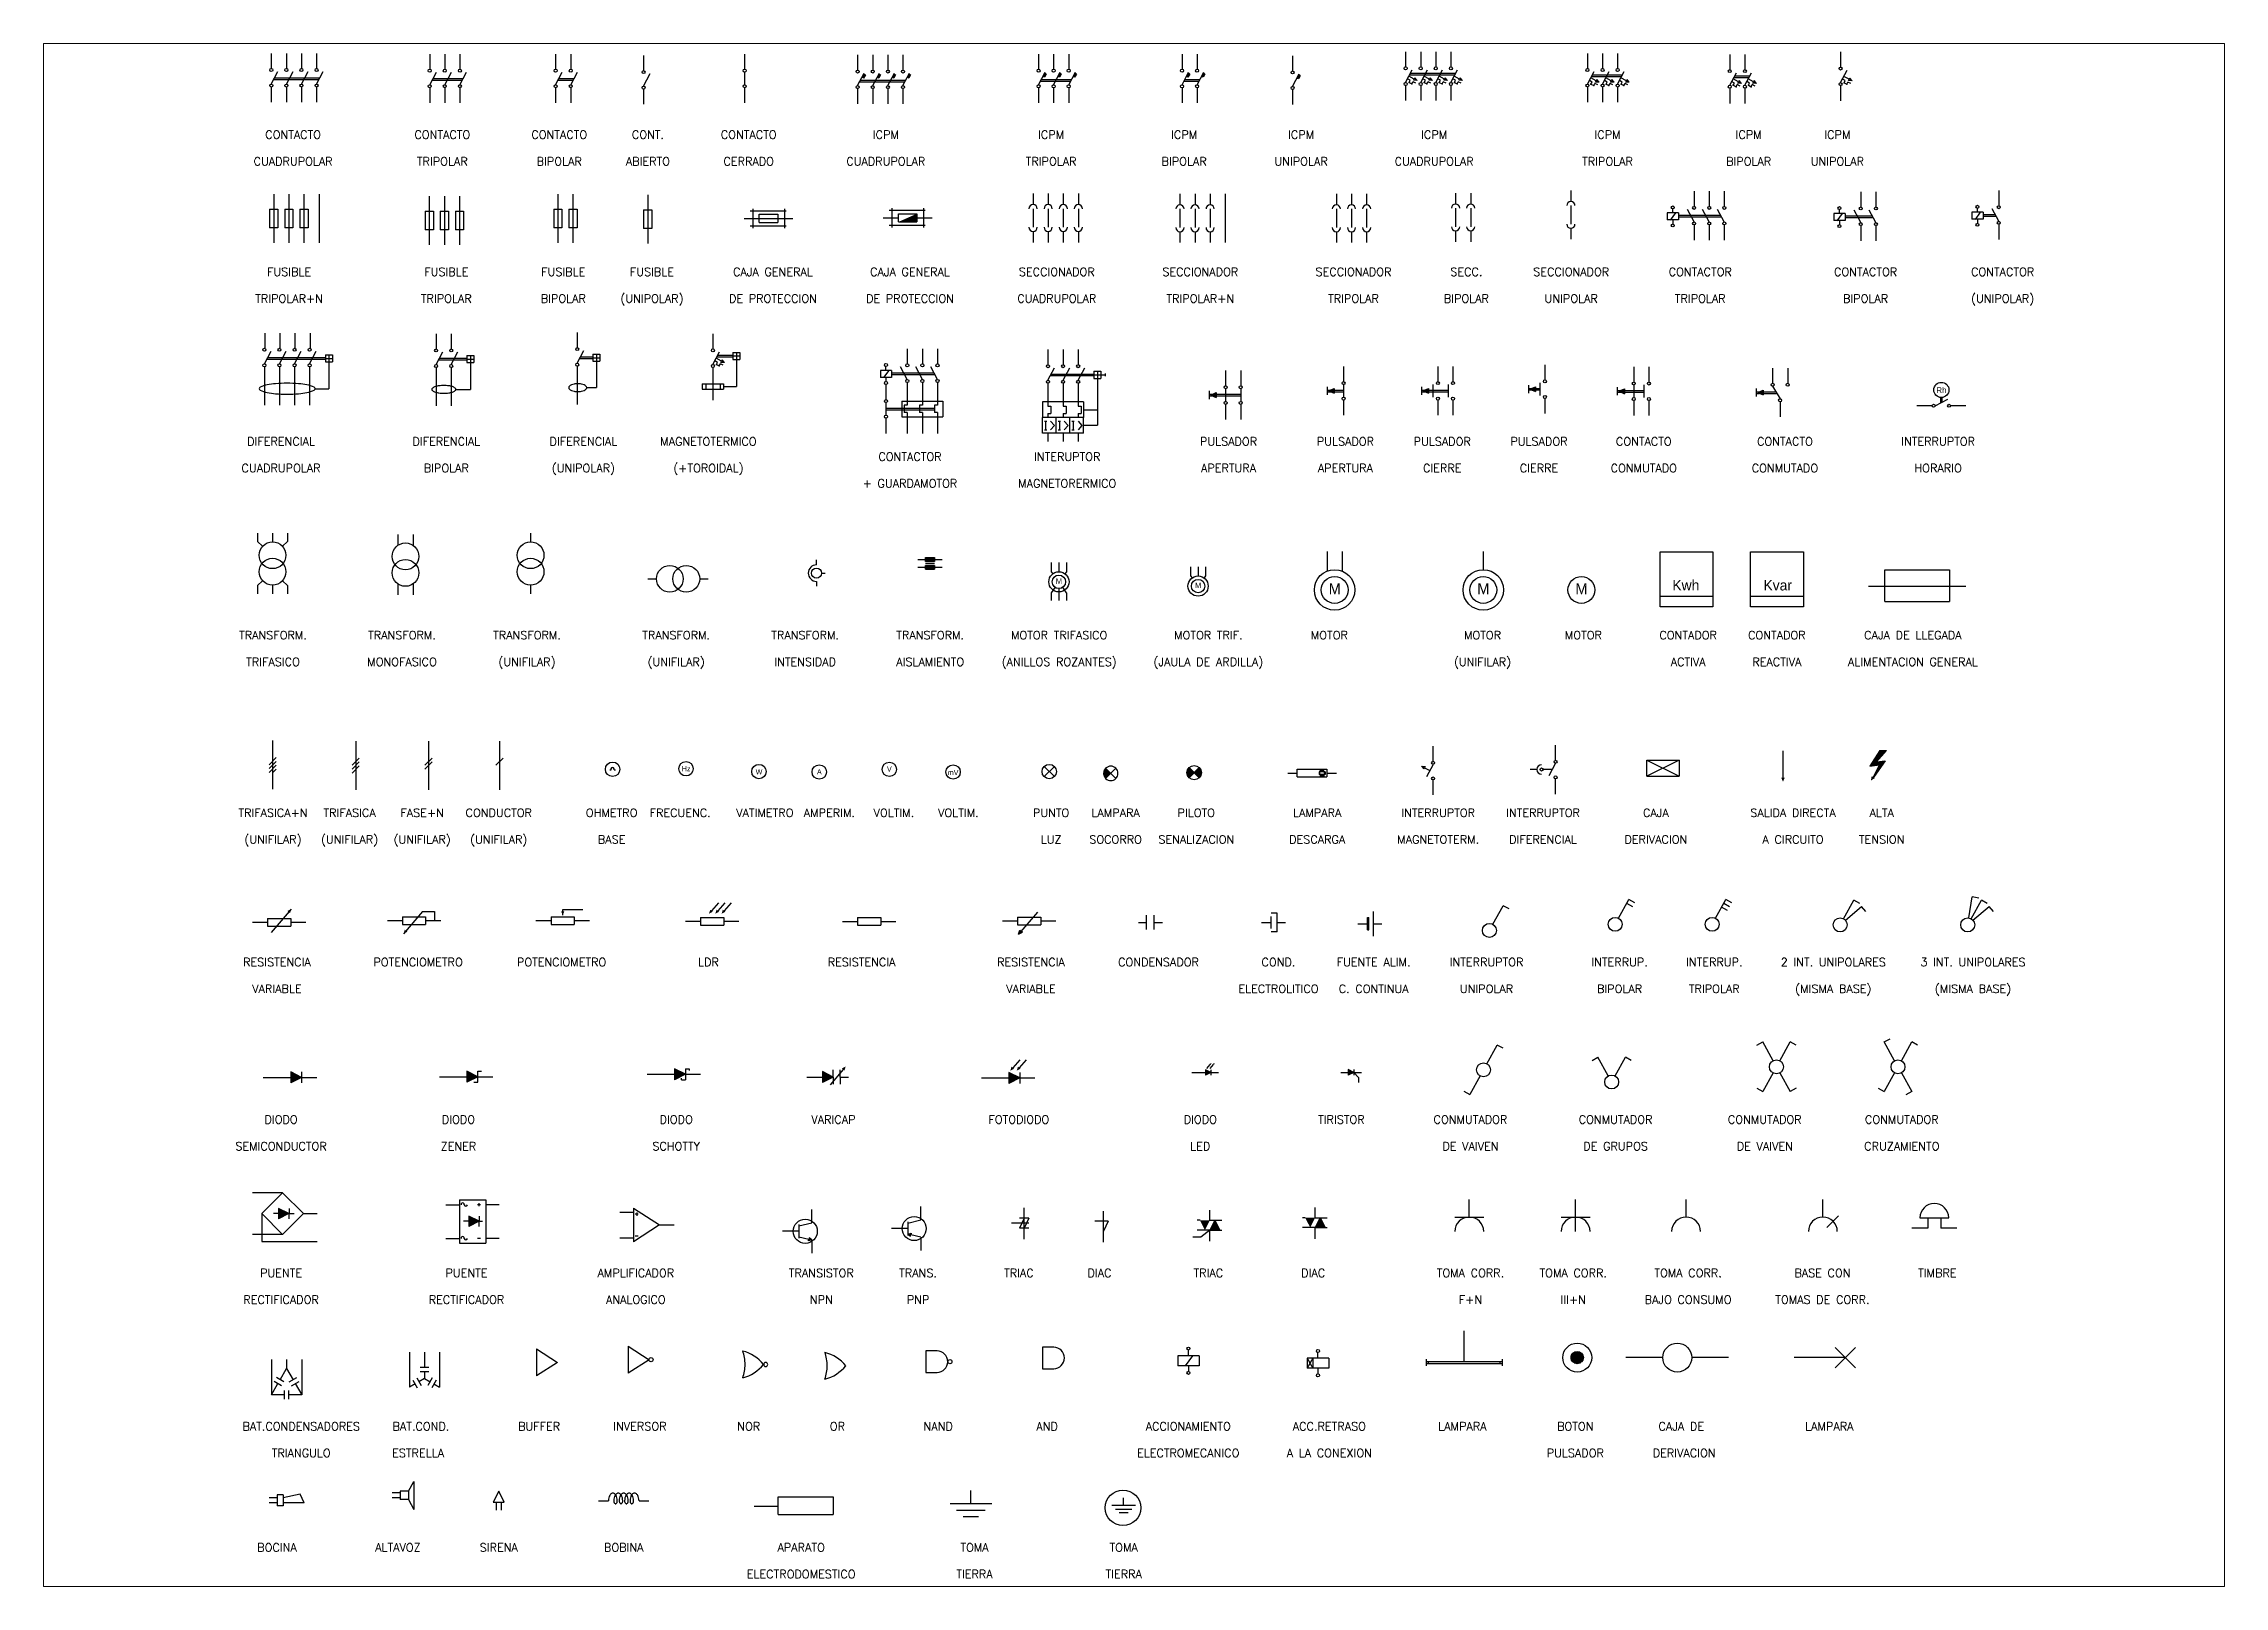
# Paper-space layout 'Layout2' of a CAD drawing. Extents: x 1.17 to 10.52, y 0.83 to 7.44.
# The model-space entities are those that its viewports show. They can reach past a viewport. Long polylines and large blocks are cut down to what shows.
import ezdxf
from ezdxf.enums import TextEntityAlignment as Align

# ---------------------------------------------------------------- set-up
doc = ezdxf.new("R2010")
doc.units = 0
doc.header["$LTSCALE"] = 10
doc.header["$MEASUREMENT"] = 0
doc.linetypes.add('DASHDOT', pattern=[1, 0.5, -0.25, 0, -0.25])
doc.linetypes.add('HIDDEN', pattern=[0.375, 0.25, -0.125])
doc.layers.get('0').update_dxf_attribs({"linetype": 'CONTINUOUS'})
doc.styles.add('ROMANS', font='romans', dxfattribs={"height": 1.5})

psp = doc.layouts.new('Layout2')

msp = doc.modelspace()

# ---------------------------------------------------------------- texts
at = {"style": 'ROMANS'}
for s, p in [('CONTACTO', (48.53, 275)), ('CONTACTO', (75.7, 275)), ('CONTACTO', (96.99, 275)), ('CONT.', (113.15, 275)), ('CONTACTO', (131.5, 275)), ('ICPM', (156.47, 275)), ('ICPM', (186.57, 275)), ('ICPM', (210.8, 275)), ('ICPM', (232.1, 275)), ('ICPM', (256.33, 275)), ('ICPM', (287.9, 275)), ('ICPM', (313.6, 275)), ('ICPM', (329.76, 275)), ('CUADRUPOLAR', (48.53, 270.14)), ('TRIPOLAR', (75.7, 270.14)), ('BIPOLAR', (96.99, 270.14)), ('ABIERTO', (113.15, 270.14)), ('CERRADO', (131.5, 270.14)), ('CUADRUPOLAR', (156.47, 270.14)), ('TRIPOLAR', (186.57, 270.14)), ('BIPOLAR', (210.8, 270.14)), ('UNIPOLAR', (232.1, 270.14)), ('CUADRUPOLAR', (256.33, 270.14)), ('TRIPOLAR', (287.9, 270.14)), ('BIPOLAR', (313.6, 270.14)), ('UNIPOLAR', (329.76, 270.14)), ('FUSIBLE', (47.8, 250.02)), ('FUSIBLE', (76.43, 250.02)), ('FUSIBLE', (97.73, 250.02)), ('FUSIBLE', (113.88, 250.02)), ('CAJA GENERAL', (135.91, 250.02)), ('CAJA GENERAL', (160.87, 250.02)), ('SECCIONADOR', (187.61, 250.02)), ('SECCIONADOR', (213.74, 250.02)), ('SECCIONADOR', (241.64, 250.02)), ('SECC.', (262.2, 250.02)), ('SECCIONADOR', (281.29, 250.02)), ('CONTACTOR', (304.79, 250.02)), ('CONTACTOR', (334.9, 250.02)), ('CONTACTOR', (359.86, 250.02)), ('TRIPOLAR+N', (47.8, 245.16)), ('TRIPOLAR', (76.43, 245.16)), ('BIPOLAR', (97.73, 245.16)), ('(UNIPOLAR)', (113.88, 245.16)), ('DE PROTECCION', (135.91, 245.16)), ('DE PROTECCION', (160.87, 245.16)), ('CUADRUPOLAR', (187.61, 245.16)), ('TRIPOLAR+N', (213.74, 245.16)), ('TRIPOLAR', (241.64, 245.16)), ('BIPOLAR', (262.2, 245.16)), ('UNIPOLAR', (281.29, 245.16)), ('TRIPOLAR', (304.79, 245.16)), ('BIPOLAR', (334.9, 245.16)), ('(UNIPOLAR)', (359.86, 245.16)), ('DIFERENCIAL', (46.33, 219.16)), ('DIFERENCIAL', (76.43, 219.16)), ('DIFERENCIAL', (101.4, 219.16)), ('MAGNETOTERMICO', (124.16, 219.16)), ('PULSADOR', (218.88, 219.16)), ('PULSADOR', (240.17, 219.16)), ('PULSADOR', (257.8, 219.16)), ('PULSADOR', (275.42, 219.16)), ('CONTACTO', (294.51, 219.16)), ('CONTACTO', (320.21, 219.16)), ('INTERRUPTOR', (348.11, 219.16)), ('CUADRUPOLAR', (46.33, 214.3)), ('BIPOLAR', (76.43, 214.3)), ('(UNIPOLAR)', (101.4, 214.3)), ('(+TOROIDAL)', (124.16, 214.3)), ('CONTACTOR', (160.87, 216.38)), ('INTERUPTOR', (189.51, 216.38)), ('APERTURA', (218.88, 214.3)), ('APERTURA', (240.17, 214.3)), ('CIERRE', (257.8, 214.3)), ('CIERRE', (275.42, 214.3)), ('CONMUTADO', (294.51, 214.3)), ('CONMUTADO', (320.21, 214.3)), ('HORARIO', (348.11, 214.3)), ('+ GUARDAMOTOR', (160.87, 211.52)), ('MAGNETORERMICO', (189.51, 211.52)), ('TRANSFORM.', (44.86, 183.89)), ('TRANSFORM.', (68.36, 183.89)), ('TRANSFORM.', (91.12, 183.89)), ('TRANSFORM.', (118.29, 183.89)), ('TRANSFORM.', (141.78, 183.89)), ('TRANSFORM.', (164.55, 183.89)), ('MOTOR TRIFASICO', (188.04, 183.89)), ('MOTOR TRIF.', (215.21, 183.89)), ('MOTOR', (237.24, 183.89)), ('MOTOR', (265.14, 183.89)), ('MOTOR', (283.5, 183.89)), ('CONTADOR', (302.59, 183.89)), ('CONTADOR', (318.74, 183.89)), ('CAJA DE LLEGADA', (343.52, 183.89)), ('TRIFASICO', (44.86, 179.03)), ('MONOFASICO', (68.36, 179.03)), ('(UNIFILAR)', (91.12, 179.03)), ('(UNIFILAR)', (118.29, 179.03)), ('INTENSIDAD', (141.78, 179.03)), ('AISLAMIENTO', (164.55, 179.03)), ('(ANILLOS ROZANTES)', (188.04, 179.03)), ('(JAULA DE ARDILLA)', (215.21, 179.03)), ('(UNIFILAR)', (265.14, 179.03)), ('ACTIVA', (302.59, 179.03)), ('REACTIVA', (318.74, 179.03)), ('ALIMENTACION GENERAL', (343.52, 179.03)), ('TRIFASICA+N', (44.86, 151.56)), ('TRIFASICA', (58.81, 151.56)), ('FASE+N', (72.03, 151.56)), ('CONDUCTOR', (85.98, 151.56)), ('OHMETRO', (106.54, 151.56)), ('FRECUENC.', (119.02, 151.56)), ('VATIMETRO', (134.44, 151.56)), ('AMPERIM.', (146.19, 151.56)), ('VOLTIM.', (157.94, 151.56)), ('VOLTIM.', (169.69, 151.56)), ('PUNTO', (186.57, 151.56)), ('LAMPARA', (198.32, 151.56)), ('PILOTO', (213.01, 151.56)), ('LAMPARA', (235.03, 151.56)), ('INTERRUPTOR', (257.06, 151.56)), ('INTERRUPTOR', (276.15, 151.56)), ('CAJA', (296.71, 151.56)), ('SALIDA DIRECTA', (321.68, 151.56)), ('ALTA', (337.83, 151.56)), ('(UNIFILAR)', (44.86, 146.7)), ('(UNIFILAR)', (58.81, 146.7)), ('(UNIFILAR)', (72.03, 146.7)), ('(UNIFILAR)', (85.98, 146.7)), ('BASE', (106.54, 146.7)), ('LUZ', (186.57, 146.7)), ('SOCORRO', (198.32, 146.7)), ('SENALIZACION', (213.01, 146.7)), ('DESCARGA', (235.03, 146.7)), ('MAGNETOTERM.', (257.06, 146.7)), ('DIFERENCIAL', (276.15, 146.7)), ('DERIVACION', (296.71, 146.7)), ('A CIRCUITO', (321.68, 146.7)), ('TENSION', (337.83, 146.7)), ('RESISTENCIA', (45.58, 124.38)), ('POTENCIOMETRO', (71.29, 124.38)), ('POTENCIOMETRO', (97.42, 124.38)), ('LDR', (124.16, 124.38)), ('RESISTENCIA', (152.06, 124.38)), ('RESISTENCIA', (182.9, 124.38)), ('CONDENSADOR', (206.13, 124.38)), ('COND.', (227.98, 124.38)), ('FUENTE ALIM.', (245.31, 124.38)), ('INTERRUPTOR', (265.87, 124.38)), ('INTERRUP.', (290.1, 124.38)), ('INTERRUP.', (307.35, 124.38)), ('2 INT. UNIPOLARES', (329.02, 124.38)), ('3 INT. UNIPOLARES', (354.46, 124.38)), ('VARIABLE', (45.58, 119.52)), ('VARIABLE', (182.9, 119.52)), ('ELECTROLITICO', (227.98, 119.52)), ('C. CONTINUA', (245.31, 119.52)), ('UNIPOLAR', (265.87, 119.52)), ('BIPOLAR', (290.1, 119.52)), ('TRIPOLAR', (307.35, 119.52)), ('(MISMA BASE)', (329.02, 119.52)), ('(MISMA BASE)', (354.46, 119.52)), ('DIODO', (46.33, 95.72)), ('DIODO', (78.64, 95.72)), ('DIODO', (118.29, 95.72)), ('VARICAP', (146.92, 95.72)), ('FOTODIODO', (180.7, 95.72)), ('DIODO', (213.74, 95.72)), ('TIRISTOR', (239.44, 95.72)), ('CONMUTADOR', (262.94, 95.72)), ('CONMUTADOR', (289.37, 95.72)), ('CONMUTADOR', (316.54, 95.72)), ('CONMUTADOR', (341.5, 95.72)), ('SEMICONDUCTOR', (46.33, 90.86)), ('ZENER', (78.64, 90.86)), ('SCHOTTY', (118.29, 90.86)), ('LED', (213.74, 90.86)), ('DE VAIVEN', (262.94, 90.86)), ('DE GRUPOS', (289.37, 90.86)), ('DE VAIVEN', (316.54, 90.86)), ('CRUZAMIENTO', (341.5, 90.86)), ('PUENTE', (46.33, 67.8)), ('PUENTE', (80.1, 67.8)), ('AMPLIFICADOR', (110.94, 67.8)), ('TRANSISTOR', (144.72, 67.8)), ('TRANS.', (162.34, 67.8)), ('TRIAC', (180.7, 67.8)), ('DIAC', (195.38, 67.8)), ('TRIAC', (215.21, 67.8)), ('DIAC', (234.3, 67.8)), ('TOMA CORR.', (262.94, 67.8)), ('TOMA CORR.', (281.66, 67.8)), ('TOMA CORR.', (302.57, 67.8)), ('BASE CON', (327.04, 67.8)), ('TIMBRE', (347.97, 67.8)), ('RECTIFICADOR', (46.33, 62.94)), ('RECTIFICADOR', (80.1, 62.94)), ('ANALOGICO', (110.94, 62.94)), ('NPN', (144.72, 62.94)), ('PNP', (162.34, 62.94)), ('F+N', (262.94, 62.94)), ('III+N', (281.66, 62.94)), ('BAJO CONSUMO', (302.57, 62.94)), ('TOMAS DE CORR.', (327.04, 62.94)), ('BAT.CONDENSADORES', (50, 39.88)), (' BAT.COND.', (71.29, 39.88)), ('BUFFER', (93.32, 39.88)), ('INVERSOR', (111.68, 39.88)), ('NOR', (131.5, 39.88)), ('OR', (147.66, 39.88)), ('NAND', (166.01, 39.88)), ('AND', (185.84, 39.88)), ('ACCIONAMIENTO', (211.54, 39.88)), ('ACC.RETRASO', (237.24, 39.88)), ('LAMPARA', (261.47, 39.88)), ('BOTON', (282.03, 39.88)), ('CAJA DE ', (301.85, 39.88)), ('LAMPARA', (328.29, 39.88)), ('TRIANGULO', (50, 35.02)), ('ESTRELLA', (71.29, 35.02)), ('ELECTROMECANICO', (211.54, 35.02)), ('A LA CONEXION', (237.24, 35.02)), ('PULSADOR', (282.03, 35.02)), ('DERIVACION', (301.85, 35.02)), ('BOCINA', (45.59, 17.84)), ('ALTAVOZ', (67.62, 17.84)), ('SIRENA', (85.98, 17.84)), ('BOBINA', (108.74, 17.84)), ('APARATO', (141.05, 17.84)), ('TOMA', (172.62, 17.84)), ('TOMA', (199.79, 17.84)), ('ELECTRODOMESTICO', (141.05, 12.98)), ('TIERRA', (172.62, 12.98)), ('TIERRA', (199.79, 12.98))]:
    msp.add_text(s, height=1.5, dxfattribs=at).set_placement(p, align=Align.CENTER)
at = {"color": 1}
for s, height, p in [('Rh', 1.057, (348.71, 228.72)), ('Kwh', 1.89, (302.17, 192.79)), ('Kvar', 1.89, (318.9, 192.79)), ('Hz', 0.945, (120.1, 159.87)), ('W', 0.945, (133.38, 159.3)), ('A', 0.945, (144.36, 159.29)), ('V', 0.945, (157.11, 159.8)), ('mV', 0.945, (168.72, 159.18))]:
    msp.add_text(s, height=height, dxfattribs=at).set_placement(p, align=Align.CENTER)
for height, p in [(1, (188, 193.97)), (1, (213.35, 193.2)), (2, (238.23, 192.1)), (2, (265.3, 192.1)), (2, (283.16, 192.1))]:
    msp.add_text('M', height=height).set_placement(p, align=Align.CENTER)

# ---------------------------------------------------------------- blocks, each defined once
blk = doc.blocks.new('*X0')
at = {"color": 0}
for p, q in [((204.04, 140.14), (205.3, 141.39)), ((204.04, 139.87), (205.43, 141.26)), ((205.42, 138.77), (204.04, 140.14)), ((205.28, 138.63), (204.04, 139.88)), ((204.07, 140.43), (205.16, 141.53)), ((204.07, 139.63), (205.56, 141.13)), ((205.55, 138.9), (204.07, 140.38)), ((205.15, 138.5), (204.08, 139.58)), ((204.11, 139.41), (205.7, 141)), ((205.68, 139.03), (204.11, 140.61)), ((204.15, 140.78), (205.03, 141.66)), ((205.81, 139.17), (204.16, 140.82)), ((205.02, 138.37), (204.16, 139.23)), ((204.17, 139.2), (205.83, 140.86)), ((205.95, 139.3), (204.23, 141.01)), ((204.24, 139.01), (205.96, 140.73)), ((206.08, 139.43), (204.32, 141.19)), ((204.33, 141.22), (204.9, 141.79)), ((204.33, 138.83), (206.09, 140.6)), ((204.89, 138.24), (204.36, 138.76)), ((206.21, 139.56), (204.41, 141.37)), ((204.42, 138.66), (206.23, 140.46)), ((206.34, 139.7), (204.51, 141.53)), ((204.52, 138.5), (206.36, 140.33)), ((206.48, 139.83), (204.63, 141.68)), ((204.64, 138.35), (206.49, 140.2)), ((206.61, 139.96), (204.75, 141.82)), ((204.76, 138.21), (206.62, 140.07))]:
    blk.add_line(p, q, dxfattribs=at)
blk = doc.blocks.new('*X1')
at = {"color": 0}
for p, q in [((254.96, 82), (257.22, 82)), ((254.98, 81.75), (257.19, 81.75)), ((254.99, 82.25), (257.18, 82.25)), ((255, 81.66), (255, 82.29)), ((255.06, 81.5), (257.11, 81.5)), ((255.09, 82.5), (257.09, 82.5)), ((255.22, 81.25), (256.95, 81.25)), ((255.25, 81.21), (255.25, 82.73)), ((255.26, 82.75), (256.91, 82.75)), ((255.5, 81.01), (255.5, 82.94)), ((255.51, 81), (256.66, 81)), ((255.61, 83), (256.56, 83)), ((255.75, 80.9), (255.75, 83.05)), ((256, 80.85), (256, 83.1)), ((256.25, 80.86), (256.25, 83.09)), ((256.5, 80.92), (256.5, 83.03)), ((256.75, 81.06), (256.75, 82.89)), ((257, 81.31), (257, 82.64))]:
    blk.add_line(p, q, dxfattribs=at)
blk = doc.blocks.new('RD')
for p, q in [((0, 0), (2.37, 0)), ((9.82, 0), (12.18, 0))]:
    blk.add_line(p, q)
for points in [[(4.55, 0, 0.023844), (4.46, 1.95, 0.032907), (4.23, 3.34, 0.070525), (3.77, 4.55, 0.271979), (3.46, 4.73, 0.271979), (3.15, 4.55, 0.070525), (2.69, 3.34, 0.032907), (2.46, 1.95, 0.023844), (2.37, 0, 0.023844)], [(5.87, 0, 0.023844), (5.77, 1.95, 0.032907), (5.55, 3.34, 0.070525), (5.08, 4.55, 0.271979), (4.77, 4.73, 0.271979), (4.47, 4.55, 0.070525), (4, 3.34, 0.032907), (3.78, 1.95, 0.023844), (3.68, 0, 0.023844)], [(3.68, 0, 0.026441), (3.72, -0.7, 0.03629), (3.81, -1.2, 0.075932), (3.99, -1.62, 0.259826), (4.12, -1.69, 0.259826), (4.24, -1.62, 0.075932), (4.42, -1.2, 0.03629), (4.51, -0.7, 0.026441), (4.55, 0, 0.026441)], [(7.18, 0, 0.023844), (7.09, 1.95, 0.032907), (6.86, 3.34, 0.070525), (6.4, 4.55, 0.271979), (6.09, 4.73, 0.271979), (5.78, 4.55, 0.070525), (5.32, 3.34, 0.032907), (5.09, 1.95, 0.023844), (5, 0, 0.023844)], [(5, 0, 0.026441), (5.04, -0.7, 0.03629), (5.13, -1.2, 0.075932), (5.31, -1.62, 0.259826), (5.43, -1.69, 0.259826), (5.56, -1.62, 0.075932), (5.74, -1.2, 0.03629), (5.83, -0.7, 0.026441), (5.87, 0, 0.026441)], [(8.5, 0, 0.023844), (8.41, 1.95, 0.032907), (8.18, 3.34, 0.070525), (7.72, 4.55, 0.271979), (7.41, 4.73, 0.271979), (7.1, 4.55, 0.070525), (6.64, 3.34, 0.032907), (6.41, 1.95, 0.023844), (6.32, 0, 0.023844)], [(6.32, 0, 0.026441), (6.35, -0.7, 0.03629), (6.44, -1.2, 0.075932), (6.62, -1.62, 0.259826), (6.75, -1.69, 0.259826), (6.88, -1.62, 0.075932), (7.06, -1.2, 0.03629), (7.15, -0.7, 0.026441), (7.18, 0, 0.026441)], [(9.82, 0, 0.023844), (9.73, 1.95, 0.032907), (9.5, 3.34, 0.070525), (9.03, 4.55, 0.271979), (8.73, 4.73, 0.271979), (8.42, 4.55, 0.070525), (7.95, 3.34, 0.032907), (7.73, 1.95, 0.023844), (7.63, 0, 0.023844)], [(7.63, 0, 0.026441), (7.67, -0.7, 0.03629), (7.76, -1.2, 0.075932), (7.94, -1.62, 0.259826), (8.07, -1.69, 0.259826), (8.19, -1.62, 0.075932), (8.37, -1.2, 0.03629), (8.46, -0.7, 0.026441), (8.5, 0, 0.026441)]]:
    blk.add_lwpolyline(points, format="xyb")

# ---------------------------------------------------------------- linework, layer by layer
for p, q in [((44.55, 290.53), (44.55, 287.78)), ((47.3, 290.53), (47.3, 287.78)), ((50.05, 290.53), (50.05, 287.78)), ((52.8, 290.53), (52.8, 287.78)), ((73.4, 290.41), (73.4, 287.66)), ((76.15, 290.41), (76.15, 287.66)), ((78.9, 290.41), (78.9, 287.66)), ((96.34, 290.41), (96.34, 287.66)), ((99.09, 290.41), (99.09, 287.66)), ((112.35, 290.17), (112.35, 287.42)), ((130.76, 290.41), (130.76, 287.66)), ((151.34, 290.26), (151.34, 287.51)), ((154.09, 290.26), (154.09, 287.51)), ((156.84, 290.26), (156.84, 287.51)), ((159.59, 290.26), (159.59, 287.51)), ((184.28, 290.41), (184.28, 287.66)), ((187.03, 290.41), (187.03, 287.66)), ((189.78, 290.41), (189.78, 287.66)), ((210.41, 290.41), (210.41, 287.66)), ((213.16, 290.41), (213.16, 287.66)), ((230.55, 290.1), (230.55, 287.35)), ((251.13, 290.84), (251.13, 288.09)), ((253.88, 290.84), (253.88, 288.09)), ((256.63, 290.84), (256.63, 288.09)), ((259.38, 290.84), (259.38, 288.09)), ((284.25, 290.54), (284.25, 287.79)), ((287, 290.54), (287, 287.79)), ((289.75, 290.54), (289.75, 287.79)), ((310.17, 290.33), (310.17, 287.58)), ((312.92, 290.33), (312.92, 287.58)), ((330.34, 290.8), (330.34, 288.05)), ((152.43, 286.04), (152.15, 286.19)), ((152.37, 286.16), (152.18, 286.26)), ((152.74, 286.63), (152.43, 286.04)), ((152.74, 286.63), (152.46, 286.78)), ((155.18, 286.04), (154.9, 286.19)), ((155.12, 286.16), (154.93, 286.26)), ((155.49, 286.63), (155.18, 286.04)), ((155.49, 286.63), (155.21, 286.78)), ((157.93, 286.04), (157.65, 286.19)), ((157.87, 286.16), (157.68, 286.26)), ((158.24, 286.63), (157.93, 286.04)), ((158.24, 286.63), (157.96, 286.78)), ((160.68, 286.04), (160.4, 286.19)), ((160.62, 286.16), (160.43, 286.26)), ((160.99, 286.63), (160.68, 286.04)), ((160.99, 286.63), (160.71, 286.78)), ((185.36, 286.19), (185.08, 286.34)), ((185.31, 286.31), (185.12, 286.41)), ((185.67, 286.78), (185.36, 286.19)), ((185.67, 286.78), (185.39, 286.93)), ((188.11, 286.19), (187.83, 286.34)), ((188.06, 286.31), (187.87, 286.41)), ((188.42, 286.78), (188.11, 286.19)), ((188.42, 286.78), (188.14, 286.93)), ((190.86, 286.19), (190.58, 286.34)), ((190.81, 286.31), (190.62, 286.41)), ((191.17, 286.78), (190.86, 286.19)), ((191.17, 286.78), (190.89, 286.93)), ((211.5, 286.19), (211.22, 286.34)), ((211.44, 286.31), (211.25, 286.41)), ((211.81, 286.78), (211.5, 286.19)), ((211.81, 286.78), (211.53, 286.93)), ((214.25, 286.19), (213.97, 286.34)), ((214.19, 286.31), (214, 286.41)), ((214.56, 286.78), (214.25, 286.19)), ((214.56, 286.78), (214.28, 286.93)), ((231.64, 285.89), (231.35, 286.04)), ((231.58, 286), (231.39, 286.11)), ((231.95, 286.47), (231.64, 285.89)), ((231.95, 286.47), (231.66, 286.62)), ((44.55, 284.4), (44.55, 281.65)), ((47.3, 284.4), (47.3, 281.65)), ((50.05, 284.4), (50.05, 281.65)), ((52.8, 284.4), (52.8, 281.65)), ((73.4, 284.28), (73.4, 281.53)), ((76.15, 284.28), (76.15, 281.53)), ((78.9, 284.28), (78.9, 281.53)), ((96.34, 284.28), (96.34, 281.53)), ((99.09, 284.28), (99.09, 281.53)), ((112.35, 284.04), (112.35, 281.29)), ((130.76, 284.28), (130.76, 281.53)), ((151.34, 284.13), (151.34, 281.38)), ((154.09, 284.13), (154.09, 281.38)), ((156.84, 284.13), (156.84, 281.38)), ((159.59, 284.13), (159.59, 281.38)), ((184.28, 284.28), (184.28, 281.53)), ((187.03, 284.28), (187.03, 281.53)), ((189.78, 284.28), (189.78, 281.53)), ((210.41, 284.28), (210.41, 281.53)), ((213.16, 284.28), (213.16, 281.53)), ((230.55, 283.97), (230.55, 281.22)), ((251.13, 284.71), (251.13, 281.96)), ((253.88, 284.71), (253.88, 281.96)), ((256.63, 284.71), (256.63, 281.96)), ((259.38, 284.71), (259.38, 281.96)), ((284.25, 284.4), (284.25, 281.65)), ((287, 284.4), (287, 281.65)), ((289.75, 284.4), (289.75, 281.65)), ((310.17, 284.2), (310.17, 281.45)), ((312.92, 284.2), (312.92, 281.45)), ((330.34, 284.67), (330.34, 281.92)), ((45, 264.93), (45, 256.04)), ((47.75, 264.93), (47.75, 256.04)), ((50.5, 264.93), (50.5, 256.04)), ((53.25, 264.93), (53.25, 256.04)), ((73.33, 264.56), (73.33, 255.68)), ((76.08, 264.56), (76.08, 255.68)), ((78.83, 264.56), (78.83, 255.68)), ((96.74, 264.93), (96.74, 256.04)), ((99.49, 264.93), (99.49, 256.04)), ((113.11, 264.81), (113.11, 255.92)), ((183.29, 265.02), (183.29, 263.02)), ((186.04, 265.02), (186.04, 263.02)), ((188.79, 265.02), (188.79, 263.02)), ((191.54, 265.02), (191.54, 263.02)), ((210.03, 264.97), (210.03, 262.97)), ((212.78, 264.97), (212.78, 262.97)), ((215.53, 264.97), (215.53, 262.97)), ((218.28, 264.97), (218.28, 256.09)), ((238.53, 264.97), (238.53, 262.97)), ((241.28, 264.97), (241.28, 262.97)), ((244.03, 264.97), (244.03, 262.97)), ((260.23, 265.12), (260.23, 263.12)), ((262.98, 265.12), (262.98, 263.12)), ((281.23, 265.58), (281.23, 263.58)), ((303.67, 265.45), (303.67, 262.7)), ((306.42, 265.45), (306.42, 262.7)), ((309.17, 265.45), (309.17, 262.7)), ((334.02, 265.33), (334.02, 262.58)), ((336.77, 265.33), (336.77, 262.58)), ((359.16, 265.57), (359.16, 262.82)), ((130.68, 260.51), (133.43, 260.51)), ((133.43, 260.51), (136.81, 260.51)), ((136.81, 260.51), (139.56, 260.51)), ((156, 260.61), (158.75, 260.61)), ((162.13, 260.61), (164.88, 260.61)), ((260.23, 258.24), (260.23, 256.24)), ((262.98, 258.24), (262.98, 256.24)), ((281.23, 258.7), (281.23, 256.7)), ((303.67, 259.32), (303.67, 256.57)), ((306.42, 259.32), (306.42, 256.57)), ((309.17, 259.32), (309.17, 256.57)), ((334.02, 259.2), (334.02, 256.45)), ((336.77, 259.2), (336.77, 256.45)), ((359.16, 259.43), (359.16, 256.68)), ((183.29, 258.14), (183.29, 256.14)), ((186.04, 258.14), (186.04, 256.14)), ((188.79, 258.14), (188.79, 256.14)), ((191.54, 258.14), (191.54, 256.14)), ((210.03, 258.09), (210.03, 256.09)), ((212.78, 258.09), (212.78, 256.09)), ((215.53, 258.09), (215.53, 256.09)), ((238.53, 258.09), (238.53, 256.09)), ((241.28, 258.09), (241.28, 256.09)), ((244.03, 258.09), (244.03, 256.09)), ((43.36, 239.61), (43.36, 236.86)), ((46.11, 239.61), (46.11, 236.86)), ((48.86, 239.61), (48.86, 236.86)), ((51.61, 239.61), (51.61, 236.86)), ((74.57, 239.49), (74.57, 236.74)), ((77.32, 239.49), (77.32, 236.74)), ((100.26, 239.73), (100.26, 236.98)), ((124.98, 239.51), (124.98, 236.76)), ((160.38, 236.77), (160.38, 234.02)), ((163.13, 236.77), (163.13, 234.02)), ((165.88, 236.77), (165.88, 234.02)), ((186, 236.62), (186, 233.87)), ((188.75, 236.62), (188.75, 233.87)), ((191.5, 236.62), (191.5, 233.87)), ((43.29, 233.48), (43.29, 226.52)), ((46.04, 233.48), (46.04, 226.52)), ((48.79, 233.48), (48.79, 226.52)), ((51.54, 233.48), (51.54, 226.52)), ((74.57, 233.36), (74.57, 226.4)), ((77.32, 233.36), (77.32, 226.4)), ((100.26, 233.6), (100.26, 226.64)), ((124.98, 233.37), (124.98, 227.41)), ((156.5, 232.82), (156.5, 233.54)), ((156.5, 231.54), (156.5, 230.82)), ((160.38, 230.64), (160.38, 226.49)), ((163.13, 230.64), (163.13, 226.49)), ((165.88, 230.64), (165.88, 226.49)), ((186, 230.49), (186, 226.34)), ((188.75, 230.49), (188.75, 226.34)), ((191.5, 230.49), (191.5, 226.34)), ((218.35, 232.79), (218.35, 230.04)), ((221.1, 232.79), (221.1, 230.04)), ((239.83, 233.56), (239.83, 230.81)), ((257.01, 233.56), (257.01, 230.81)), ((259.76, 233.56), (259.76, 230.81)), ((276.49, 233.86), (276.49, 231.11)), ((292.68, 233.48), (292.68, 230.73)), ((295.43, 233.48), (295.43, 230.73)), ((317.97, 233.24), (317.97, 230.49)), ((320.72, 233.24), (320.72, 230.49)), ((156.5, 230.27), (156.5, 227.52)), ((160.38, 226.49), (159.83, 226.49)), ((159.83, 226.49), (159.83, 225.16)), ((162.58, 226.49), (162.58, 225.16)), ((163.13, 226.49), (162.58, 226.49)), ((165.88, 226.49), (165.33, 226.49)), ((165.33, 226.49), (165.33, 225.16)), ((215.64, 228.35), (216.65, 228.8)), ((215.64, 228.35), (216.65, 227.9)), ((216.65, 228.8), (216.65, 227.9)), ((218.35, 226.66), (218.35, 223.91)), ((221.1, 226.66), (221.1, 223.91)), ((237.11, 229.11), (238.13, 229.56)), ((237.11, 229.11), (238.13, 228.67)), ((238.13, 229.56), (238.13, 228.67)), ((239.83, 227.42), (239.83, 224.67)), ((254.29, 229.11), (255.31, 229.56)), ((254.29, 229.11), (255.31, 228.67)), ((255.31, 229.56), (255.31, 228.67)), ((257.01, 227.42), (257.01, 224.67)), ((259.76, 227.42), (259.76, 224.67)), ((273.77, 229.42), (274.79, 229.87)), ((273.77, 229.42), (274.79, 228.97)), ((274.79, 229.87), (274.79, 228.97)), ((276.49, 227.73), (276.49, 224.98)), ((289.96, 229.04), (290.98, 229.49)), ((289.96, 229.04), (290.98, 228.59)), ((290.98, 229.49), (290.98, 228.59)), ((292.68, 227.35), (292.68, 224.6)), ((295.43, 227.35), (295.43, 224.6)), ((315.25, 228.8), (316.27, 229.25)), ((315.25, 228.8), (316.27, 228.36)), ((316.27, 229.25), (316.27, 228.36)), ((319.34, 227.11), (319.34, 224.36)), ((347.01, 226.39), (344.26, 226.39)), ((353.15, 226.39), (350.4, 226.39)), ((156.5, 224.13), (156.5, 221.38)), ((160.38, 225.16), (159.83, 225.16)), ((160.38, 225.16), (160.38, 221.38)), ((163.13, 225.16), (162.58, 225.16)), ((163.13, 225.16), (163.13, 221.38)), ((165.88, 225.16), (165.33, 225.16)), ((165.88, 225.16), (165.88, 221.38)), ((186, 226.34), (186.55, 226.34)), ((186, 225.01), (186.55, 225.01)), ((186, 225.01), (186, 224.26)), ((186.55, 226.34), (186.55, 225.01)), ((188.75, 226.34), (189.3, 226.34)), ((188.75, 225.01), (188.75, 224.26)), ((188.75, 225.01), (189.3, 225.01)), ((189.3, 226.34), (189.3, 225.01)), ((191.5, 226.34), (192.05, 226.34)), ((191.5, 225.01), (192.05, 225.01)), ((191.5, 225.01), (191.5, 224.26)), ((192.05, 226.34), (192.05, 225.01)), ((186, 221.42), (186, 219.92)), ((188.75, 221.42), (188.75, 219.92)), ((191.5, 221.42), (191.5, 219.92)), ((42.03, 203.19), (42.03, 201.69)), ((44.78, 203.19), (44.78, 201.63)), ((47.53, 203.19), (47.53, 201.69)), ((67.62, 202.98), (67.62, 200.99)), ((70.37, 202.98), (70.37, 200.99)), ((91.77, 203.19), (91.77, 201.63)), ((42.03, 201.69), (42.97, 200.83)), ((47.53, 201.69), (46.58, 200.83)), ((163.67, 198.78), (165.36, 198.78)), ((163.67, 198.08), (163.67, 198.78)), ((165.36, 198.78), (165.36, 198.08)), ((236.84, 199.87), (236.84, 196.29)), ((239.59, 199.87), (239.59, 196.29)), ((265.28, 199.87), (265.28, 196.55)), ((113.13, 194.9), (114.69, 194.9)), ((122.56, 194.9), (124.13, 194.9)), ((143.85, 197.44), (143.85, 198.35)), ((144.77, 195.94), (145.45, 195.94)), ((162.3, 198.4), (163.67, 198.4)), ((162.3, 197.03), (163.67, 197.03)), ((163.67, 198.08), (165.36, 198.08)), ((163.67, 196.65), (163.67, 197.35)), ((163.67, 197.35), (165.36, 197.35)), ((163.67, 196.65), (165.36, 196.65)), ((165.36, 198.4), (166.74, 198.4)), ((165.36, 197.35), (165.36, 196.65)), ((165.36, 197.03), (166.74, 197.03)), ((186.61, 197.85), (186.61, 196.2)), ((186.61, 196.2), (186.89, 195.83)), ((187.99, 197.85), (187.99, 196.19)), ((189.36, 196.2), (189.09, 195.83)), ((189.36, 197.85), (189.36, 196.2)), ((211.96, 197.08), (211.96, 195.43)), ((211.96, 195.43), (212.24, 195.06)), ((213.34, 197.08), (213.34, 195.43)), ((214.71, 195.43), (214.44, 195.06)), ((214.71, 197.08), (214.71, 195.43)), ((42.03, 193.69), (42.97, 194.55)), ((42.03, 193.69), (42.03, 192.19)), ((44.78, 193.76), (44.78, 192.19)), ((47.53, 193.69), (46.58, 194.55)), ((47.53, 193.69), (47.53, 192.19)), ((67.62, 193.98), (67.62, 191.98)), ((70.37, 193.98), (70.37, 191.98)), ((91.77, 193.76), (91.77, 192.19)), ((143.85, 194.44), (143.85, 193.54)), ((187.29, 193.35), (186.61, 192.37)), ((186.61, 192.37), (186.61, 190.97)), ((187.99, 193.13), (187.99, 190.97)), ((189.36, 192.37), (188.68, 193.35)), ((189.36, 192.37), (189.36, 190.97)), ((335.41, 193.56), (353.17, 193.56)), ((44.8, 165.47), (44.8, 156.59)), ((59.92, 165.37), (59.92, 156.49)), ((73.18, 165.37), (73.18, 156.49)), ((86.12, 165.37), (86.12, 156.49)), ((256.14, 161.68), (256.14, 164.43)), ((278.44, 161.87), (278.44, 164.62)), ((319.85, 163.59), (319.85, 158.73)), ((337.5, 163.63), (335.66, 160.82)), ((338.73, 163.63), (336.89, 161.58)), ((337.5, 163.63), (338.73, 163.63)), ((198.36, 158.56), (196.5, 160.42)), ((196.5, 158.56), (198.36, 160.42)), ((211.69, 158.69), (213.55, 160.55)), ((213.55, 158.69), (211.69, 160.55)), ((229.66, 159.52), (231.41, 159.52)), ((236.8, 159.52), (238.55, 159.52)), ((254.03, 160.8), (254.43, 160.3)), ((254.03, 160.8), (254.67, 160.75)), ((254.43, 160.3), (254.55, 160.52)), ((254.67, 160.75), (254.55, 160.52)), ((254.55, 160.52), (255.54, 160)), ((275.02, 160.19), (273.79, 160.19)), ((277.84, 160.19), (276.17, 160.19)), ((335.66, 160.82), (337.44, 161.06)), ((337.44, 161.06), (336.27, 158.82)), ((338.48, 161.79), (336.35, 158.76)), ((336.89, 161.58), (338.48, 161.79)), ((256.14, 155.55), (256.14, 158.3)), ((278.44, 155.73), (278.44, 158.48)), ((41.13, 132.38), (43.88, 132.38)), ((48.12, 132.38), (50.87, 132.38)), ((65.7, 132.69), (68.45, 132.69)), ((72.66, 132.69), (75.44, 132.69)), ((92.75, 132.69), (95.5, 132.69)), ((99.74, 132.69), (102.48, 132.69)), ((119.98, 132.56), (122.73, 132.56)), ((126.97, 132.56), (129.72, 132.56)), ((148.57, 132.53), (151.32, 132.53)), ((155.56, 132.53), (158.31, 132.53)), ((177.71, 132.62), (180.46, 132.62)), ((184.7, 132.62), (187.45, 132.62)), ((202.46, 132.37), (203.97, 132.37)), ((205.32, 132.37), (206.84, 132.37)), ((224.86, 132.34), (226.62, 132.34)), ((227.72, 132.34), (229.23, 132.34)), ((242.45, 132.12), (244.21, 132.12)), ((245.31, 132.12), (246.82, 132.12)), ((180.65, 130.23), (180.88, 130.95)), ((180.65, 130.23), (181.34, 130.56)), ((180.88, 130.95), (181.11, 130.76)), ((181.34, 130.56), (181.11, 130.76)), ((43.09, 104.14), (48.09, 104.14)), ((48.09, 105.14), (48.09, 103.14)), ((50.07, 104.14), (48.09, 105.14)), ((50.07, 104.14), (48.09, 103.14)), ((50.07, 104.14), (52.83, 104.14)), ((75.16, 104.26), (80.16, 104.26)), ((82.14, 104.26), (80.16, 105.26)), ((80.16, 105.26), (80.16, 103.26)), ((82.14, 104.26), (80.16, 103.26)), ((82.14, 104.26), (84.9, 104.26)), ((113, 104.71), (118, 104.71)), ((119.98, 104.71), (118, 105.71)), ((118, 105.71), (118, 103.71)), ((119.98, 104.71), (118, 103.71)), ((119.98, 104.71), (122.74, 104.71)), ((142.08, 104.21), (144.94, 104.21)), ((146.91, 104.21), (144.94, 105.21)), ((144.94, 105.21), (144.94, 103.21)), ((146.91, 104.21), (144.94, 103.21)), ((148.16, 104.21), (149.68, 104.21)), ((173.88, 104.05), (178.88, 104.05)), ((180.86, 104.05), (178.88, 105.05)), ((178.88, 105.05), (178.88, 103.05)), ((180.86, 104.05), (178.88, 103.05)), ((180.86, 104.05), (183.62, 104.05)), ((212.18, 105.03), (214.68, 105.03)), ((215.66, 105.03), (214.68, 105.53)), ((214.68, 105.53), (214.68, 104.53)), ((215.66, 105.03), (214.68, 104.53)), ((215.66, 105.03), (217.04, 105.03)), ((239.36, 105.06), (240.7, 105.06)), ((240.7, 105.56), (240.7, 104.56)), ((241.69, 105.06), (240.7, 105.56)), ((241.69, 105.06), (240.7, 104.56)), ((241.69, 105.06), (243.07, 105.06)), ((241.69, 105.06), (242.53, 104.13)), ((242.53, 104.13), (242.53, 103.21)), ((46.62, 83.16), (41.14, 83.16)), ((45.89, 80.3), (45.89, 78.4)), ((47.77, 79.35), (45.89, 80.3)), ((76.36, 80.97), (78.85, 80.97)), ((86.08, 80.97), (83.6, 80.97)), ((108, 79.64), (110.49, 79.64)), ((143, 77.7), (143, 80.12)), ((162.84, 78.2), (162.84, 80.63)), ((181.64, 74.71), (181.64, 80.38)), ((196.1, 74.16), (196.1, 79.82)), ((215.49, 78.13), (215.49, 79.98)), ((234.66, 78.59), (234.66, 80.45)), ((262.73, 78.72), (262.73, 81.92)), ((282.09, 78.72), (282.09, 81.92)), ((302.21, 78.72), (302.21, 81.92)), ((327.12, 78.72), (327.12, 81.92)), ((46.62, 75.57), (41.14, 75.57)), ((42.81, 79.38), (42.81, 74.27)), ((47.77, 79.35), (45.89, 78.4)), ((50.4, 79.35), (52.91, 79.35)), ((82.39, 77.96), (80.51, 78.91)), ((80.51, 78.91), (80.51, 77.01)), ((82.39, 77.96), (80.51, 77.01)), ((115.24, 77.29), (117.94, 77.29)), ((140.63, 76.13), (137.64, 76.13)), ((140.63, 77.13), (143, 77.7)), ((140.63, 77.38), (140.63, 74.88)), ((160.47, 76.63), (157.48, 76.63)), ((160.47, 77.63), (162.84, 78.2)), ((160.47, 77.88), (160.47, 75.38)), ((160.47, 75.63), (161.1, 75.77)), ((160.47, 75.63), (160.97, 75.23)), ((160.97, 75.23), (161.03, 75.5)), ((161.1, 75.77), (161.03, 75.5)), ((162.84, 75.06), (161.03, 75.5)), ((182.49, 77.62), (179.34, 77.62)), ((182.49, 78.52), (180.79, 78.52)), ((181.64, 78.52), (180.79, 76.73)), ((182.49, 76.73), (180.79, 76.73)), ((182.49, 78.52), (181.64, 76.73)), ((196.95, 77.96), (194.52, 77.96)), ((196.95, 77.96), (196.1, 76.17)), ((213.69, 78.13), (213.19, 78.13)), ((215.49, 76.34), (213.19, 76.34)), ((215.49, 76.34), (213.81, 75.05)), ((215.44, 76.34), (215.44, 74.32)), ((215.49, 78.13), (217.69, 78.13)), ((216.39, 78.11), (215.49, 76.34)), ((215.49, 76.34), (217.29, 76.34)), ((216.39, 78.11), (217.29, 76.34)), ((217.29, 76.34), (217.69, 76.34)), ((232.86, 78.59), (232.36, 78.59)), ((234.66, 76.8), (232.36, 76.8)), ((234.61, 76.8), (234.61, 74.78)), ((234.66, 78.59), (236.86, 78.59)), ((235.56, 78.58), (234.66, 76.8)), ((234.66, 76.8), (236.46, 76.8)), ((235.56, 78.58), (236.46, 76.8)), ((236.46, 76.8), (236.86, 76.8)), ((346.22, 76.73), (343.31, 76.73)), ((346.22, 78.57), (346.22, 76.73)), ((348.62, 78.57), (348.62, 76.73)), ((351.53, 76.73), (348.62, 76.73)), ((42.81, 74.27), (52.91, 74.27)), ((76.36, 74.85), (78.85, 74.85)), ((86.08, 74.85), (83.6, 74.85)), ((108, 74.94), (110.49, 74.94)), ((140.63, 75.13), (142.43, 74.7)), ((142.37, 74.42), (142.43, 74.7)), ((143, 74.56), (142.37, 74.42)), ((142.5, 74.97), (142.43, 74.7)), ((143, 74.56), (142.5, 74.97)), ((143, 74.56), (143, 72.13)), ((162.84, 75.06), (162.84, 72.64)), ((213.81, 75.05), (212.36, 75.05)), ((261.81, 52.44), (261.81, 58.01)), ((44.59, 52.79), (44.59, 46.39)), ((47.34, 52.79), (47.34, 51.15)), ((50.09, 52.79), (50.09, 46.39)), ((69.71, 54.15), (69.71, 47.76)), ((72.46, 54.15), (72.46, 52.52)), ((72.46, 52.52), (72.46, 51.34)), ((75.21, 54.15), (75.21, 47.76)), ((211.59, 53.49), (211.59, 54.52)), ((211.59, 51.67), (211.59, 50.64)), ((235.17, 53.03), (235.17, 54.06)), ((297.98, 53.14), (291.26, 53.14)), ((309.95, 53.14), (303.24, 53.14)), ((331.22, 53.14), (321.88, 53.14)), ((70.73, 48.35), (69.71, 47.76)), ((72.46, 49.34), (71.43, 48.75)), ((72.46, 50.53), (72.46, 49.34)), ((72.46, 49.34), (73.48, 48.75)), ((74.18, 48.35), (75.21, 47.76)), ((235.17, 51.21), (235.17, 50.18)), ((68.05, 28.5), (66.59, 28.5)), ((171.97, 26.57), (171.97, 28.98)), ((45.63, 27.62), (44.17, 27.62)), ((45.63, 26.73), (44.17, 26.73)), ((68.05, 27.6), (66.59, 27.6)), ((85.53, 26.85), (85.53, 25.39)), ((86.43, 26.85), (86.43, 25.39)), ((132.5, 26.07), (136.86, 26.07)), ((168.17, 26.57), (175.77, 26.57))]:
    msp.add_line(p, q)
at = {"color": 5}
for p, q in [((44.55, 284.95), (45.76, 287.23)), ((47.3, 284.95), (48.51, 287.23)), ((50.05, 284.95), (51.26, 287.23)), ((52.8, 284.95), (54.01, 287.23)), ((73.4, 284.83), (74.61, 287.11)), ((76.15, 284.83), (77.36, 287.11)), ((78.9, 284.83), (80.11, 287.11)), ((96.34, 284.83), (97.54, 287.11)), ((99.09, 284.83), (100.29, 287.11)), ((112.35, 284.59), (113.56, 286.87)), ((130.76, 287.11), (130.76, 284.83)), ((151.34, 284.68), (152.55, 286.96)), ((154.09, 284.68), (155.3, 286.96)), ((156.84, 284.68), (158.05, 286.96)), ((159.59, 284.68), (160.8, 286.96)), ((184.28, 284.83), (185.49, 287.11)), ((187.03, 284.83), (188.24, 287.11)), ((189.78, 284.83), (190.99, 287.11)), ((210.41, 284.83), (211.62, 287.11)), ((213.16, 284.83), (214.37, 287.11)), ((230.55, 284.52), (231.76, 286.8)), ((251.13, 285.26), (252.34, 287.54)), ((253.88, 285.26), (255.09, 287.54)), ((256.63, 285.26), (257.84, 287.54)), ((259.38, 285.26), (260.59, 287.54)), ((284.25, 284.95), (285.46, 287.24)), ((287, 284.95), (288.21, 287.24)), ((289.75, 284.95), (290.96, 287.24)), ((310.17, 284.75), (311.38, 287.03)), ((312.92, 284.75), (314.13, 287.03)), ((330.34, 285.22), (331.54, 287.5)), ((183.29, 262.27), (183.29, 258.89)), ((186.04, 262.27), (186.04, 258.89)), ((188.79, 262.27), (188.79, 258.89)), ((191.54, 262.27), (191.54, 258.89)), ((210.03, 262.22), (210.03, 258.84)), ((212.78, 262.22), (212.78, 258.84)), ((215.53, 262.22), (215.53, 258.84)), ((238.53, 262.22), (238.53, 258.84)), ((241.28, 262.22), (241.28, 258.84)), ((244.03, 262.22), (244.03, 258.84)), ((260.23, 262.37), (260.23, 258.99)), ((262.98, 262.37), (262.98, 258.99)), ((281.23, 262.83), (281.23, 259.45)), ((303.67, 259.87), (302.46, 262.15)), ((306.42, 259.87), (305.21, 262.15)), ((309.17, 259.87), (307.96, 262.15)), ((359.16, 259.98), (357.95, 262.27)), ((334.02, 259.75), (332.81, 262.03)), ((336.77, 259.75), (335.56, 262.03)), ((43.29, 234.03), (44.5, 236.31)), ((46.04, 234.03), (47.25, 236.31)), ((48.79, 234.03), (50, 236.31)), ((51.54, 234.03), (52.75, 236.31)), ((74.57, 233.91), (75.77, 236.19)), ((77.32, 233.91), (78.52, 236.19)), ((100.26, 234.15), (101.47, 236.43)), ((124.98, 233.92), (126.19, 236.21)), ((160.38, 231.19), (159.17, 233.47)), ((163.13, 231.19), (161.92, 233.47)), ((165.88, 231.19), (164.67, 233.47)), ((186, 231.04), (187.21, 233.32)), ((188.75, 231.04), (189.96, 233.32)), ((191.5, 231.04), (192.71, 233.32)), ((275.59, 230.56), (275.59, 228.28)), ((156.5, 226.97), (156.5, 224.68)), ((218.35, 229.49), (218.35, 227.21)), ((221.1, 229.49), (221.1, 227.21)), ((239.83, 230.26), (239.83, 227.97)), ((256.11, 230.26), (256.11, 227.97)), ((258.86, 230.26), (258.86, 227.97)), ((292.68, 230.18), (292.68, 227.9)), ((294.53, 230.18), (294.53, 227.9)), ((317.97, 229.94), (319.34, 227.66)), ((347.56, 226.39), (349.85, 227.6)), ((297.49, 189.8), (297.49, 199.83)), ((297.49, 199.83), (307.1, 199.83)), ((307.1, 199.83), (307.1, 189.8)), ((313.97, 189.8), (313.97, 199.83)), ((313.97, 199.83), (323.58, 199.83)), ((323.58, 199.83), (323.58, 189.8)), ((163.67, 197.71), (165.36, 197.71)), ((338.41, 196.56), (350.17, 196.56)), ((338.41, 190.76), (338.41, 196.56)), ((350.17, 196.56), (350.17, 190.76)), ((307.1, 191.69), (297.49, 191.69)), ((323.58, 191.69), (313.97, 191.69)), ((338.41, 190.76), (350.17, 190.76)), ((307.1, 189.8), (297.49, 189.8)), ((323.58, 189.8), (313.97, 189.8)), ((256.14, 161.13), (254.93, 158.85)), ((278.44, 161.32), (277.23, 159.03)), ((295.08, 159), (295.08, 161.9)), ((295.08, 161.9), (300.96, 161.9)), ((295.08, 159), (300.96, 159)), ((300.96, 161.9), (300.96, 159)), ((43.88, 133.08), (43.88, 131.68)), ((43.88, 133.08), (48.12, 133.08)), ((43.88, 131.68), (48.12, 131.68)), ((48.12, 133.08), (48.12, 131.68)), ((68.45, 133.39), (68.45, 131.99)), ((68.45, 133.39), (72.66, 133.39)), ((68.45, 131.99), (72.66, 131.99)), ((72.66, 133.39), (72.66, 131.99)), ((95.5, 133.39), (95.5, 131.99)), ((95.5, 133.39), (99.74, 133.39)), ((95.5, 131.99), (99.74, 131.99)), ((99.74, 133.39), (99.74, 131.99)), ((122.73, 133.26), (122.73, 131.86)), ((122.73, 133.26), (126.97, 133.26)), ((122.73, 131.86), (126.97, 131.86)), ((126.97, 133.26), (126.97, 131.86)), ((151.32, 133.23), (151.32, 131.83)), ((151.32, 133.23), (155.56, 133.23)), ((151.32, 131.83), (155.56, 131.83)), ((155.56, 133.23), (155.56, 131.83)), ((180.46, 133.32), (180.46, 131.92)), ((180.46, 133.32), (184.7, 133.32)), ((180.46, 131.92), (184.7, 131.92)), ((184.7, 133.32), (184.7, 131.92)), ((203.97, 131.05), (203.97, 133.69)), ((205.32, 131.05), (205.32, 133.69)), ((226.62, 131.22), (226.62, 133.45)), ((244.21, 131.01), (244.21, 133.24)), ((244.21, 133.24), (244.46, 133.24)), ((244.46, 131.01), (244.46, 133.24)), ((245.31, 129.88), (245.31, 134.37)), ((244.21, 131.01), (244.46, 131.01)), ((78.85, 81.86), (83.6, 81.86)), ((78.85, 81.86), (78.85, 73.95)), ((83.6, 81.86), (83.6, 73.95)), ((110.49, 80.35), (115.24, 77.29)), ((110.49, 80.35), (110.49, 74.23)), ((115.24, 77.29), (110.49, 74.23)), ((78.85, 73.95), (83.6, 73.95)), ((92.87, 54.72), (92.87, 49.82)), ((92.87, 54.72), (96.67, 52.27)), ((96.67, 52.27), (92.87, 49.82)), ((109.55, 55.21), (113.35, 52.76)), ((109.55, 55.21), (109.55, 50.31)), ((113.35, 52.76), (109.55, 50.31)), ((163.78, 54.36), (163.78, 50.44)), ((185.02, 55.04), (185.02, 51.12)), ((213.54, 53.49), (209.65, 53.49)), ((209.65, 53.49), (209.65, 51.67)), ((213.54, 51.67), (209.65, 51.67)), ((212.3, 53.49), (210.96, 51.66)), ((213.54, 53.49), (213.54, 51.67)), ((233.22, 53.03), (233.22, 51.21)), ((237.12, 53.03), (233.22, 53.03)), ((234.21, 53.03), (234.21, 51.21)), ((237.12, 53.03), (237.12, 51.21)), ((46.44, 48.02), (45.07, 48.81)), ((46.85, 48.73), (45.48, 49.52)), ((47.82, 48.73), (49.19, 49.52)), ((48.23, 48.02), (49.6, 48.81)), ((70.34, 49.03), (71.13, 47.66)), ((71.04, 49.44), (71.83, 48.07)), ((73.25, 51.34), (71.67, 51.34)), ((73.25, 50.53), (71.67, 50.53)), ((73.88, 49.44), (73.09, 48.07)), ((74.58, 49.03), (73.79, 47.66)), ((163.78, 50.44), (165.8, 50.44)), ((185.02, 51.12), (187.04, 51.12)), ((237.12, 51.21), (233.22, 51.21)), ((234.55, 51.21), (234.54, 51.2)), ((46.93, 45.6), (46.93, 47.18)), ((47.74, 45.6), (47.74, 47.18)), ((46.72, 28.17), (45.63, 28.17)), ((45.63, 28.17), (45.63, 26.18)), ((49.79, 28.29), (46.72, 27.62)), ((46.72, 28.17), (46.72, 26.18)), ((50.53, 26.73), (49.79, 28.29)), ((68.05, 28.8), (68.05, 27.3)), ((69.55, 28.8), (68.05, 28.8)), ((69.55, 28.8), (70.51, 30.58)), ((69.55, 28.8), (69.55, 27.3)), ((70.51, 30.58), (70.51, 25.52)), ((85.98, 28.83), (84.99, 26.85)), ((86.97, 26.85), (85.98, 28.83)), ((46.72, 26.18), (45.63, 26.18)), ((50.53, 26.73), (46.72, 26.73)), ((69.55, 27.3), (68.05, 27.3)), ((69.55, 27.3), (70.51, 25.52)), ((84.99, 26.85), (86.97, 26.85))]:
    msp.add_line(p, q, dxfattribs=at)
at = {"color": 1}
for p, q in [((45.15, 286.09), (53.4, 286.09)), ((74, 285.97), (79.5, 285.97)), ((96.94, 285.97), (99.69, 285.97)), ((252.72, 285.87), (251.73, 286.39)), ((251.87, 286.66), (260.12, 286.66)), ((252.03, 286.96), (260.28, 286.96)), ((252.84, 286.09), (252.72, 285.87)), ((253.25, 285.59), (252.84, 286.09)), ((255.47, 285.87), (254.48, 286.39)), ((255.59, 286.09), (255.47, 285.87)), ((256, 285.59), (255.59, 286.09)), ((258.22, 285.87), (257.23, 286.39)), ((258.34, 286.09), (258.22, 285.87)), ((258.75, 285.59), (258.34, 286.09)), ((260.97, 285.87), (259.98, 286.39)), ((261.09, 286.09), (260.97, 285.87)), ((261.5, 285.59), (261.09, 286.09)), ((285.84, 285.56), (284.85, 286.08)), ((285, 286.35), (290.5, 286.35)), ((285.15, 286.65), (290.65, 286.65)), ((288.59, 285.56), (287.6, 286.08)), ((291.34, 285.56), (290.35, 286.08)), ((310.91, 286.15), (313.66, 286.15)), ((311.07, 286.45), (313.82, 286.45)), ((331.92, 285.83), (330.93, 286.35)), ((332.04, 286.06), (331.92, 285.83)), ((332.45, 285.55), (332.04, 286.06)), ((45, 285.79), (53.25, 285.79)), ((73.84, 285.67), (79.34, 285.67)), ((96.78, 285.67), (99.53, 285.67)), ((151.7, 285.36), (159.95, 285.36)), ((151.86, 285.66), (160.11, 285.66)), ((184.64, 285.51), (190.14, 285.51)), ((184.8, 285.81), (190.3, 285.81)), ((210.77, 285.51), (213.52, 285.51)), ((210.93, 285.81), (213.68, 285.81)), ((251.98, 285.64), (251.47, 285.9)), ((251.77, 285.24), (251.98, 285.64)), ((251.77, 285.24), (252.27, 284.97)), ((252.27, 284.97), (252.48, 285.37)), ((252.99, 285.1), (252.48, 285.37)), ((252.6, 285.64), (252.72, 285.87)), ((253.25, 285.59), (252.6, 285.64)), ((254.73, 285.64), (254.22, 285.9)), ((254.52, 285.24), (254.73, 285.64)), ((254.52, 285.24), (255.02, 284.97)), ((255.02, 284.97), (255.23, 285.37)), ((255.74, 285.1), (255.23, 285.37)), ((255.35, 285.64), (255.47, 285.87)), ((256, 285.59), (255.35, 285.64)), ((257.48, 285.64), (256.97, 285.9)), ((257.27, 285.24), (257.48, 285.64)), ((257.27, 285.24), (257.77, 284.97)), ((257.77, 284.97), (257.98, 285.37)), ((258.49, 285.1), (257.98, 285.37)), ((258.1, 285.64), (258.22, 285.87)), ((258.75, 285.59), (258.1, 285.64)), ((260.23, 285.64), (259.72, 285.9)), ((260.02, 285.24), (260.23, 285.64)), ((260.02, 285.24), (260.52, 284.97)), ((260.52, 284.97), (260.73, 285.37)), ((261.24, 285.1), (260.73, 285.37)), ((260.85, 285.64), (260.97, 285.87)), ((261.5, 285.59), (260.85, 285.64)), ((285.1, 285.33), (284.6, 285.6)), ((284.89, 284.93), (285.1, 285.33)), ((284.89, 284.93), (285.4, 284.67)), ((285.4, 284.67), (285.61, 285.06)), ((286.11, 284.8), (285.61, 285.06)), ((285.72, 285.33), (285.84, 285.56)), ((286.37, 285.28), (285.72, 285.33)), ((285.96, 285.79), (285.84, 285.56)), ((286.37, 285.28), (285.96, 285.79)), ((287.85, 285.33), (287.35, 285.6)), ((287.64, 284.93), (287.85, 285.33)), ((287.64, 284.93), (288.15, 284.67)), ((288.15, 284.67), (288.36, 285.06)), ((288.86, 284.8), (288.36, 285.06)), ((288.47, 285.33), (288.59, 285.56)), ((289.12, 285.28), (288.47, 285.33)), ((288.71, 285.79), (288.59, 285.56)), ((289.12, 285.28), (288.71, 285.79)), ((290.6, 285.33), (290.1, 285.6)), ((290.39, 284.93), (290.6, 285.33)), ((290.39, 284.93), (290.9, 284.67)), ((290.9, 284.67), (291.11, 285.06)), ((291.61, 284.8), (291.11, 285.06)), ((291.22, 285.33), (291.34, 285.56)), ((291.87, 285.28), (291.22, 285.33)), ((291.46, 285.79), (291.34, 285.56)), ((291.87, 285.28), (291.46, 285.79)), ((311.02, 285.13), (310.51, 285.4)), ((311.76, 285.36), (310.77, 285.88)), ((310.81, 284.73), (311.02, 285.13)), ((310.81, 284.73), (311.31, 284.46)), ((311.31, 284.46), (311.52, 284.86)), ((312.03, 284.59), (311.52, 284.86)), ((311.63, 285.13), (311.76, 285.36)), ((312.28, 285.08), (311.63, 285.13)), ((311.88, 285.59), (311.76, 285.36)), ((312.28, 285.08), (311.88, 285.59)), ((313.77, 285.13), (313.26, 285.4)), ((314.51, 285.36), (313.52, 285.88)), ((313.56, 284.73), (313.77, 285.13)), ((313.56, 284.73), (314.06, 284.46)), ((314.06, 284.46), (314.27, 284.86)), ((314.78, 284.59), (314.27, 284.86)), ((314.38, 285.13), (314.51, 285.36)), ((315.03, 285.08), (314.38, 285.13)), ((314.63, 285.59), (314.51, 285.36)), ((315.03, 285.08), (314.63, 285.59)), ((331.18, 285.6), (330.68, 285.87)), ((330.97, 285.2), (331.18, 285.6)), ((330.97, 285.2), (331.48, 284.93)), ((331.48, 284.93), (331.69, 285.33)), ((332.19, 285.06), (331.69, 285.33)), ((331.8, 285.6), (331.92, 285.83)), ((332.45, 285.55), (331.8, 285.6)), ((44.25, 262.18), (44.25, 258.79)), ((44.25, 262.18), (45.75, 262.18)), ((45.75, 262.18), (45.75, 258.79)), ((47, 262.18), (48.5, 262.18)), ((47, 262.18), (47, 258.79)), ((48.5, 262.18), (48.5, 258.79)), ((49.75, 262.18), (51.25, 262.18)), ((49.75, 262.18), (49.75, 258.79)), ((51.25, 262.18), (51.25, 258.79)), ((95.99, 262.18), (97.49, 262.18)), ((95.99, 262.18), (95.99, 258.79)), ((97.49, 262.18), (97.49, 258.79)), ((98.74, 262.18), (100.24, 262.18)), ((98.74, 262.18), (98.74, 258.79)), ((100.24, 262.18), (100.24, 258.79)), ((299.79, 261.5), (299.79, 262.22)), ((355.28, 261.61), (355.28, 262.34)), ((45.75, 258.79), (44.25, 258.79)), ((48.5, 258.79), (47, 258.79)), ((51.25, 258.79), (49.75, 258.79)), ((72.58, 261.81), (74.08, 261.81)), ((72.58, 261.81), (72.58, 258.43)), ((74.08, 258.43), (72.58, 258.43)), ((74.08, 261.81), (74.08, 258.43)), ((75.33, 261.81), (75.33, 258.43)), ((75.33, 261.81), (76.83, 261.81)), ((76.83, 258.43), (75.33, 258.43)), ((76.83, 261.81), (76.83, 258.43)), ((78.08, 261.81), (78.08, 258.43)), ((78.08, 261.81), (79.58, 261.81)), ((79.58, 258.43), (78.08, 258.43)), ((79.58, 261.81), (79.58, 258.43)), ((97.49, 258.79), (95.99, 258.79)), ((100.24, 258.79), (98.74, 258.79)), ((112.36, 262.06), (112.36, 258.67)), ((112.36, 262.06), (113.86, 262.06)), ((113.86, 258.67), (112.36, 258.67)), ((113.86, 262.06), (113.86, 258.67)), ((133.43, 259.76), (133.43, 261.26)), ((133.43, 261.26), (136.81, 261.26)), ((133.43, 259.76), (136.81, 259.76)), ((136.81, 261.26), (136.81, 259.76)), ((158.75, 261.36), (162.13, 261.36)), ((158.75, 259.86), (158.75, 261.36)), ((158.75, 259.86), (162.13, 259.86)), ((162.13, 261.36), (162.13, 259.86)), ((300.81, 261.5), (298.77, 261.5)), ((298.77, 261.5), (298.77, 260.22)), ((300.81, 260.22), (298.77, 260.22)), ((300.28, 261.5), (299.34, 260.21)), ((299.79, 260.22), (299.79, 259.49)), ((300.81, 261.5), (300.81, 260.22)), ((308.56, 261.01), (300.81, 261.01)), ((308.72, 260.71), (300.81, 260.71)), ((329.12, 261.38), (329.12, 260.1)), ((331.16, 261.38), (329.12, 261.38)), ((331.16, 260.1), (329.12, 260.1)), ((330.63, 261.38), (329.69, 260.09)), ((330.14, 261.38), (330.14, 262.1)), ((330.14, 260.1), (330.14, 259.38)), ((331.16, 261.38), (331.16, 260.1)), ((336.16, 260.89), (331.16, 260.89)), ((336.32, 260.59), (331.16, 260.59)), ((356.3, 261.61), (354.26, 261.61)), ((354.26, 261.61), (354.26, 260.34)), ((356.3, 260.34), (354.26, 260.34)), ((355.77, 261.61), (354.83, 260.33)), ((355.28, 260.34), (355.28, 259.61)), ((356.3, 261.61), (356.3, 260.34)), ((358.56, 261.13), (356.3, 261.13)), ((358.72, 260.83), (356.3, 260.83)), ((43.74, 234.87), (54.4, 234.87)), ((43.9, 235.17), (54.4, 235.17)), ((54.4, 235.66), (54.4, 234.38)), ((54.4, 235.66), (55.68, 235.66)), ((54.4, 235.02), (55.68, 235.02)), ((54.4, 234.38), (55.68, 234.38)), ((55.04, 235.66), (55.04, 234.38)), ((55.68, 235.66), (55.68, 234.38)), ((75.01, 234.75), (80.18, 234.75)), ((75.17, 235.05), (80.18, 235.05)), ((80.18, 235.54), (81.46, 235.54)), ((80.18, 235.54), (80.18, 234.26)), ((80.18, 234.9), (81.46, 234.9)), ((80.82, 235.54), (80.82, 234.26)), ((81.46, 235.54), (81.46, 234.26)), ((100.71, 234.99), (103.12, 234.99)), ((100.87, 235.29), (103.12, 235.29)), ((103.12, 235.78), (104.4, 235.78)), ((103.12, 235.78), (103.12, 234.5)), ((103.12, 235.14), (104.4, 235.14)), ((103.12, 234.5), (104.4, 234.5)), ((103.76, 235.78), (103.76, 234.5)), ((104.4, 235.78), (104.4, 234.5)), ((125.83, 234.3), (125.33, 234.57)), ((126.57, 234.53), (125.58, 235.05)), ((125.73, 235.32), (128.63, 235.32)), ((125.88, 235.62), (128.63, 235.62)), ((126.45, 234.3), (126.57, 234.53)), ((126.69, 234.76), (126.57, 234.53)), ((127.1, 234.25), (126.69, 234.76)), ((128.63, 236.11), (128.63, 234.84)), ((128.63, 236.11), (129.91, 236.11)), ((128.63, 235.47), (129.91, 235.47)), ((128.63, 234.84), (129.91, 234.84)), ((129.27, 236.11), (129.27, 234.84)), ((129.91, 236.11), (129.91, 234.84)), ((80.18, 234.26), (81.46, 234.26)), ((123.04, 230.41), (126.93, 230.41)), ((123.04, 230.41), (123.04, 229.41)), ((123.69, 230.41), (123.69, 229.41)), ((125.62, 233.9), (125.83, 234.3)), ((125.62, 233.9), (126.13, 233.64)), ((126.13, 233.64), (126.34, 234.03)), ((126.28, 230.41), (126.28, 229.41)), ((126.84, 233.77), (126.34, 234.03)), ((127.1, 234.25), (126.45, 234.3)), ((126.93, 230.41), (126.93, 229.41)), ((155.48, 232.82), (155.48, 231.54)), ((157.52, 232.82), (155.48, 232.82)), ((157.52, 231.54), (155.48, 231.54)), ((156.99, 232.82), (156.05, 231.53)), ((157.52, 232.82), (157.52, 231.54)), ((165.27, 232.33), (157.52, 232.33)), ((165.43, 232.03), (157.52, 232.03)), ((186.45, 231.88), (194.36, 231.88)), ((186.6, 232.18), (194.36, 232.18)), ((194.36, 232.67), (195.64, 232.67)), ((194.36, 232.67), (194.36, 231.39)), ((194.36, 232.03), (195.64, 232.03)), ((194.36, 231.39), (195.64, 231.39)), ((195, 232.67), (195, 231.39)), ((195.64, 232.67), (195.64, 231.39)), ((195.64, 232.03), (196.41, 232.03)), ((196.41, 232.28), (196.41, 231.78)), ((123.04, 229.41), (126.93, 229.41)), ((159.38, 227.24), (166.88, 227.24)), ((159.38, 227.24), (159.38, 224.41)), ((166.88, 227.24), (166.88, 224.41)), ((185, 227.09), (185, 224.26)), ((192.5, 227.09), (185, 227.09)), ((192.5, 227.09), (192.5, 224.26)), ((215.35, 229.09), (215.35, 227.61)), ((215.35, 228.5), (215.98, 228.5)), ((215.35, 228.2), (215.98, 228.2)), ((216.65, 228.5), (221.1, 228.5)), ((216.65, 228.2), (221.1, 228.2)), ((236.83, 229.85), (236.83, 228.38)), ((236.83, 229.26), (237.45, 229.26)), ((236.83, 228.96), (237.45, 228.96)), ((238.13, 229.26), (239.83, 229.26)), ((238.13, 228.96), (239.83, 228.96)), ((254.01, 229.85), (254.01, 228.38)), ((254.01, 229.26), (254.63, 229.26)), ((254.01, 228.96), (254.63, 228.96)), ((255.31, 229.26), (258.86, 229.26)), ((255.31, 228.96), (258.86, 228.96)), ((273.49, 230.16), (273.49, 228.68)), ((273.49, 229.57), (274.11, 229.57)), ((273.49, 229.27), (274.11, 229.27)), ((274.79, 229.57), (275.59, 229.57)), ((274.79, 229.27), (275.59, 229.27)), ((289.68, 229.77), (289.68, 228.3)), ((289.68, 229.19), (290.3, 229.19)), ((289.68, 228.89), (290.3, 228.89)), ((290.98, 229.19), (294.53, 229.19)), ((290.98, 228.89), (294.53, 228.89)), ((314.97, 229.54), (314.97, 228.07)), ((314.97, 228.95), (315.59, 228.95)), ((314.97, 228.65), (315.59, 228.65)), ((316.27, 228.95), (318.56, 228.95)), ((316.27, 228.65), (318.74, 228.65)), ((348.58, 226.93), (348.58, 227.91)), ((348.83, 227.06), (348.83, 227.91)), ((156.5, 225.97), (165.33, 225.97)), ((156.5, 225.67), (165.33, 225.67)), ((159.38, 224.41), (166.88, 224.41)), ((192.5, 224.26), (185, 224.26)), ((185, 221.42), (185, 224.26)), ((185.37, 223.59), (185.78, 223.59)), ((185.57, 223.59), (185.57, 221.99)), ((186.47, 223.59), (187.16, 222.79)), ((187.16, 222.79), (186.47, 221.99)), ((187.5, 221.42), (187.5, 224.26)), ((187.87, 223.59), (188.28, 223.59)), ((188.07, 223.59), (188.07, 221.99)), ((188.97, 223.59), (189.66, 222.79)), ((189.66, 222.79), (188.97, 221.99)), ((190, 221.42), (190, 224.26)), ((190.37, 223.59), (190.78, 223.59)), ((190.57, 223.59), (190.57, 221.99)), ((191.47, 223.59), (192.16, 222.79)), ((192.16, 222.79), (191.47, 221.99)), ((192.5, 221.42), (192.5, 224.26)), ((192.5, 221.42), (185, 221.42)), ((185.37, 221.99), (185.78, 221.99)), ((187.87, 221.99), (188.28, 221.99)), ((190.37, 221.99), (190.78, 221.99)), ((45.45, 162.37), (44.15, 161.07)), ((45.45, 161.66), (44.15, 160.36)), ((45.45, 160.96), (44.15, 159.66)), ((45.45, 160.25), (44.8, 159.6)), ((60.57, 162.27), (59.27, 160.97)), ((60.57, 161.56), (59.27, 160.26)), ((60.57, 160.85), (59.27, 159.55)), ((73.83, 162.27), (72.53, 160.97)), ((73.83, 161.56), (72.53, 160.26)), ((86.77, 162.27), (85.47, 160.97)), ((106.2, 160.1), (106.42, 160.1)), ((107.01, 160.1), (107.23, 160.1)), ((185.3, 158.89), (187.16, 160.75)), ((187.16, 158.89), (185.3, 160.75)), ((231.41, 158.87), (231.41, 160.27)), ((231.41, 160.27), (236.8, 160.27)), ((231.41, 158.87), (236.8, 158.87)), ((236.46, 159.77), (235.36, 159.77)), ((235.36, 159.77), (235.36, 159.27)), ((236.46, 159.27), (235.36, 159.27)), ((236.25, 160.03), (235.57, 160.03)), ((235.57, 159.77), (235.57, 160.03)), ((235.57, 159.27), (235.57, 159)), ((236.25, 159), (235.57, 159)), ((236.25, 159.77), (236.25, 160.03)), ((236.25, 159.27), (236.25, 159)), ((236.46, 159.77), (236.46, 159.27)), ((236.8, 160.27), (236.8, 158.87)), ((300.96, 161.9), (295.08, 159)), ((295.08, 161.9), (300.96, 159)), ((125.98, 135.94), (124.72, 134.48)), ((127.13, 135.94), (125.87, 134.48)), ((128.28, 135.94), (127.02, 134.48)), ((267.01, 132.01), (268.89, 135.4)), ((269.97, 134.8), (268.89, 135.4)), ((289.92, 133.12), (291.8, 136.52)), ((292.49, 135.22), (291.41, 135.82)), ((292.88, 135.92), (291.8, 136.52)), ((307.56, 133.12), (309.44, 136.52)), ((309.75, 134.52), (308.67, 135.12)), ((310.13, 135.22), (309.06, 135.82)), ((310.52, 135.92), (309.44, 136.52)), ((330.89, 133.02), (332.77, 136.41)), ((331.23, 132.74), (334.16, 135.28)), ((333.85, 135.81), (332.77, 136.41)), ((334.97, 134.35), (334.16, 135.28)), ((353.7, 133.16), (354.31, 136.99)), ((354.12, 133.02), (356, 136.41)), ((355.52, 136.8), (354.31, 136.99)), ((354.46, 132.74), (357.39, 135.28)), ((357.07, 135.81), (356, 136.41)), ((358.2, 134.35), (357.39, 135.28)), ((48.18, 134.77), (44.51, 130.51)), ((72.1, 134.32), (68.64, 130.3)), ((72.1, 134.32), (74.26, 134.32)), ((74.26, 134.32), (74.26, 132.69)), ((97.62, 134.72), (101.31, 134.72)), ((97.62, 133.69), (97.62, 134.72)), ((184.11, 134.25), (180.65, 130.23)), ((227.72, 134.05), (226.62, 134.05)), ((227.72, 130.62), (227.72, 134.05)), ((227.72, 130.62), (226.62, 130.62)), ((180.85, 107.37), (179.59, 105.91)), ((182.03, 107.37), (180.77, 105.91)), ((265.94, 106.64), (267.83, 110.04)), ((268.9, 109.44), (267.83, 110.04)), ((285.08, 107.21), (286.16, 107.81)), ((288.04, 104.42), (286.16, 107.81)), ((289.28, 104.42), (291.16, 107.81)), ((292.23, 107.21), (291.16, 107.81)), ((315.08, 109.99), (316.16, 110.59)), ((318.04, 107.19), (316.16, 110.59)), ((319.28, 107.19), (321.16, 110.59)), ((322.24, 109.99), (321.16, 110.59)), ((338.28, 110.59), (339.36, 111.18)), ((340.16, 107.19), (338.28, 110.59)), ((341.42, 107.19), (343.3, 110.59)), ((344.38, 109.99), (343.3, 110.59)), ((50.08, 105.14), (50.06, 103.14)), ((81.44, 103.26), (82.14, 103.26)), ((82.14, 103.26), (82.14, 105.26)), ((82.14, 105.26), (82.84, 105.26)), ((119.28, 103.71), (119.28, 104.01)), ((119.28, 103.71), (119.98, 103.71)), ((119.98, 105.71), (120.68, 105.71)), ((119.98, 105.71), (119.98, 103.71)), ((120.68, 105.71), (120.68, 105.4)), ((148.71, 105.59), (146.33, 102.82)), ((146.91, 104.21), (146.91, 105.52)), ((146.91, 104.21), (146.91, 102.89)), ((148.16, 104.21), (148.16, 105.52)), ((148.16, 104.21), (148.16, 102.89)), ((180.87, 105.05), (180.85, 103.05)), ((214.92, 105.79), (215.55, 106.52)), ((215.51, 105.79), (216.14, 106.52)), ((215.67, 105.53), (215.66, 104.53)), ((241.7, 105.56), (241.68, 104.56)), ((264.71, 104.42), (262.83, 101.03)), ((318.04, 104.97), (316.16, 101.58)), ((319.28, 104.97), (321.16, 101.58)), ((340.16, 104.97), (338.28, 101.58)), ((341.42, 104.97), (343.3, 101.58)), ((261.75, 101.62), (262.83, 101.03)), ((315.08, 102.17), (316.16, 101.58)), ((322.24, 102.17), (321.16, 101.58)), ((337.2, 102.17), (338.28, 101.58)), ((343.3, 101.58), (342.22, 100.98)), ((47.78, 80.3), (47.76, 78.4)), ((82.66, 80.97), (82.09, 80.97)), ((82.37, 81.26), (82.37, 80.69)), ((111.11, 79.54), (111.11, 78.97)), ((45.89, 79.35), (44.96, 79.35)), ((47.77, 79.35), (48.73, 79.35)), ((80.51, 77.96), (79.58, 77.96)), ((82.4, 78.91), (82.38, 77.01)), ((82.39, 77.96), (83, 77.96)), ((111.39, 79.25), (110.82, 79.25)), ((260.1, 78.72), (265.36, 78.72)), ((279.46, 78.72), (284.72, 78.72)), ((282.09, 76.09), (282.09, 78.72)), ((327.85, 76.82), (329.97, 78.94)), ((344.79, 78.57), (350.05, 78.57)), ((82.66, 74.85), (82.09, 74.85)), ((111.39, 75.24), (110.82, 75.24)), ((234.21, 53.03), (233.22, 51.21)), ((233.22, 53.03), (234.21, 51.21)), ((254.93, 51.64), (254.93, 52.84)), ((254.93, 52.44), (268.69, 52.44)), ((254.93, 52.04), (268.69, 52.04)), ((255.33, 52.04), (255.33, 52.44)), ((268.29, 52.44), (268.29, 52.04)), ((268.69, 52.84), (268.69, 51.64)), ((333.08, 51.29), (329.36, 55)), ((329.36, 51.29), (333.08, 55)), ((136.86, 27.77), (146.86, 27.77)), ((136.86, 24.57), (136.86, 27.77)), ((136.86, 24.57), (146.86, 24.57)), ((146.86, 27.77), (146.86, 24.57)), ((169.37, 25.37), (174.57, 25.37)), ((173.37, 24.17), (170.57, 24.17)), ((197.6, 26.26), (201.95, 26.26)), ((198.29, 25.58), (201.27, 25.58)), ((200.58, 24.89), (198.98, 24.89)), ((199.78, 26.26), (199.78, 27.64))]:
    msp.add_line(p, q, dxfattribs=at)
at = {"color": 1, "linetype": 'DASHDOT'}
for p, q in [((132.24, 262.26), (132.24, 258.75)), ((138, 262.26), (138, 258.75)), ((157.55, 262.35), (157.55, 258.85)), ((163.35, 262.35), (163.35, 258.85)), ((131.78, 261.91), (138.35, 261.91)), ((131.78, 259.15), (138.35, 259.15)), ((157.09, 262.01), (163.66, 262.01)), ((157.09, 259.25), (163.66, 259.25))]:
    msp.add_line(p, q, dxfattribs=at)
at = {"color": 1, "linetype": 'HIDDEN'}
for p, q in [((55.04, 234.38), (55.04, 229.5)), ((103.76, 234.5), (103.76, 229.7)), ((129.27, 234.84), (129.27, 229.91)), ((80.82, 234.26), (80.82, 229.38)), ((195, 231.39), (195, 222.84)), ((52.52, 229.5), (55.04, 229.5)), ((78.17, 229.38), (80.82, 229.38)), ((102.01, 229.7), (103.76, 229.7)), ((126.93, 229.91), (129.27, 229.91)), ((192.5, 225.67), (195, 225.67)), ((192.5, 222.84), (195, 222.84))]:
    msp.add_line(p, q, dxfattribs=at)
at = {"color": 1}
for points in [[(52.52, 229.5, 0.290779), (52.35, 229.77, 0.06179), (51.03, 230.2, 0.027927), (49.53, 230.41, 0.020095), (47.43, 230.49, 0.020095), (45.32, 230.41, 0.027927), (43.82, 230.2, 0.06179), (42.5, 229.77, 0.290779), (42.33, 229.5, 0.290779), (42.5, 229.24, 0.06179), (43.82, 228.8, 0.027927), (45.32, 228.6, 0.020095), (47.43, 228.51, 0.020095), (49.53, 228.6, 0.027927), (51.03, 228.8, 0.06179), (52.35, 229.24, 0.290779)], [(102.01, 229.7, 0.194489), (101.92, 229.93, 0.099714), (101.53, 230.2, 0.057363), (101.04, 230.34, 0.043951), (100.36, 230.4, 0.043951), (99.69, 230.34, 0.057363), (99.2, 230.2, 0.099714), (98.81, 229.93, 0.194489), (98.72, 229.7, 0.194489), (98.81, 229.46, 0.099714), (99.2, 229.2, 0.057363), (99.69, 229.05, 0.043951), (100.36, 228.99, 0.043951), (101.04, 229.05, 0.057363), (101.53, 229.2, 0.099714), (101.92, 229.46, 0.194489)], [(78.17, 229.38, 0.231279), (78.06, 229.6, 0.087629), (77.53, 229.88, 0.044833), (76.88, 230.03, 0.03322), (75.98, 230.09, 0.03322), (75.08, 230.03, 0.044833), (74.43, 229.88, 0.087629), (73.89, 229.6, 0.231279), (73.78, 229.38, 0.231279), (73.89, 229.17, 0.087629), (74.43, 228.88, 0.044833), (75.08, 228.74, 0.03322), (75.98, 228.68, 0.03322), (76.88, 228.74, 0.044833), (77.53, 228.88, 0.087629), (78.06, 229.17, 0.231279)]]:
    msp.add_lwpolyline(points, format="xyb", close=True, dxfattribs=at)
at = {"color": 5}
msp.add_lwpolyline([(50.4, 79.35), (46.62, 83.16), (42.81, 79.38), (46.59, 75.57)], close=True, dxfattribs=at)
for points in [[(165.8, 54.36), (163.78, 54.36)], [(187.04, 55.04), (185.02, 55.04)]]:
    msp.add_lwpolyline(points, dxfattribs=at)
for points in [[(46.93, 46.39), (44.59, 46.39), (45.76, 48.42)], [(46.16, 49.12), (47.34, 51.15), (48.51, 49.12)], [(48.91, 48.42), (50.09, 46.39)], [(50.09, 46.39), (47.74, 46.39)]]:
    msp.add_lwpolyline(points)
at = {"color": 1}
for centre, radius in [((44.55, 287.51), 0.275), ((47.3, 287.51), 0.275), ((50.05, 287.51), 0.275), ((52.8, 287.51), 0.275), ((73.4, 287.39), 0.275), ((76.15, 287.39), 0.275), ((78.9, 287.39), 0.275), ((96.34, 287.39), 0.275), ((99.09, 287.39), 0.275), ((112.35, 287.14), 0.275), ((130.76, 287.39), 0.275), ((151.34, 287.23), 0.275), ((154.09, 287.23), 0.275), ((156.84, 287.23), 0.275), ((159.59, 287.23), 0.275), ((184.28, 287.39), 0.275), ((187.03, 287.39), 0.275), ((189.78, 287.39), 0.275), ((210.41, 287.39), 0.275), ((213.16, 287.39), 0.275), ((230.55, 287.08), 0.275), ((251.13, 287.82), 0.275), ((253.88, 287.82), 0.275), ((256.63, 287.82), 0.275), ((259.38, 287.82), 0.275), ((284.25, 287.51), 0.275), ((287, 287.51), 0.275), ((289.75, 287.51), 0.275), ((310.17, 287.31), 0.275), ((312.92, 287.31), 0.275), ((330.34, 287.78), 0.275), ((44.55, 284.68), 0.275), ((47.3, 284.68), 0.275), ((50.05, 284.68), 0.275), ((52.8, 284.68), 0.275), ((73.4, 284.56), 0.275), ((76.15, 284.56), 0.275), ((78.9, 284.56), 0.275), ((96.34, 284.56), 0.275), ((99.09, 284.56), 0.275), ((112.35, 284.31), 0.275), ((130.76, 284.56), 0.275), ((151.34, 284.4), 0.275), ((154.09, 284.4), 0.275), ((156.84, 284.4), 0.275), ((159.59, 284.4), 0.275), ((184.28, 284.55), 0.275), ((187.03, 284.55), 0.275), ((189.78, 284.55), 0.275), ((210.41, 284.55), 0.275), ((213.16, 284.55), 0.275), ((230.55, 284.25), 0.275), ((251.13, 284.98), 0.275), ((253.88, 284.98), 0.275), ((256.63, 284.98), 0.275), ((259.38, 284.98), 0.275), ((284.25, 284.68), 0.275), ((287, 284.68), 0.275), ((289.75, 284.68), 0.275), ((310.17, 284.48), 0.275), ((312.92, 284.48), 0.275), ((330.34, 284.95), 0.275), ((299.79, 262.5), 0.275), ((303.67, 262.42), 0.275), ((306.42, 262.42), 0.275), ((309.17, 262.42), 0.275), ((330.14, 262.38), 0.275), ((334.02, 262.31), 0.275), ((336.77, 262.31), 0.275), ((355.28, 262.61), 0.275), ((359.16, 262.54), 0.275), ((299.79, 259.22), 0.275), ((303.67, 259.59), 0.275), ((306.42, 259.59), 0.275), ((309.17, 259.59), 0.275), ((330.14, 259.1), 0.275), ((334.02, 259.47), 0.275), ((336.77, 259.47), 0.275), ((355.28, 259.34), 0.275), ((359.16, 259.71), 0.275), ((43.29, 236.59), 0.275), ((46.04, 236.59), 0.275), ((48.79, 236.59), 0.275), ((51.54, 236.59), 0.275), ((74.57, 236.47), 0.275), ((77.32, 236.47), 0.275), ((100.26, 236.71), 0.275), ((124.98, 236.48), 0.275), ((43.29, 233.76), 0.275), ((46.04, 233.76), 0.275), ((48.79, 233.76), 0.275), ((51.54, 233.76), 0.275), ((74.57, 233.63), 0.275), ((77.32, 233.63), 0.275), ((100.26, 233.88), 0.275), ((124.98, 233.65), 0.275), ((156.5, 233.82), 0.275), ((156.5, 230.54), 0.275), ((160.38, 233.75), 0.275), ((160.38, 230.91), 0.275), ((163.13, 233.75), 0.275), ((163.13, 230.91), 0.275), ((165.88, 233.75), 0.275), ((165.88, 230.91), 0.275), ((186, 233.59), 0.275), ((186, 230.76), 0.275), ((188.75, 233.59), 0.275), ((188.75, 230.76), 0.275), ((191.5, 233.59), 0.275), ((191.5, 230.76), 0.275), ((239.83, 230.53), 0.275), ((257.01, 230.53), 0.275), ((259.76, 230.53), 0.275), ((276.49, 230.84), 0.275), ((292.68, 230.45), 0.275), ((295.43, 230.45), 0.275), ((317.97, 230.22), 0.275), ((320.72, 230.22), 0.275), ((156.5, 227.24), 0.275), ((218.35, 229.77), 0.275), ((218.35, 226.93), 0.275), ((221.1, 229.77), 0.275), ((221.1, 226.93), 0.275), ((239.83, 227.7), 0.275), ((257.01, 227.7), 0.275), ((259.76, 227.7), 0.275), ((276.49, 228), 0.275), ((292.68, 227.62), 0.275), ((295.43, 227.62), 0.275), ((319.34, 227.39), 0.275), ((347.29, 226.39), 0.275), ((350.12, 226.39), 0.275), ((156.5, 224.41), 0.275), ((106.71, 160.23), 1.31), ((120.08, 160.33), 1.31), ((133.36, 159.82), 1.31), ((144.35, 159.74), 1.31), ((157.11, 160.22), 1.31), ((168.72, 159.74), 1.31), ((186.23, 159.82), 1.31), ((212.62, 159.62), 1.31), ((235.91, 159.52), 0.423), ((256.14, 161.41), 0.275), ((275.89, 160.19), 0.275), ((278.44, 161.59), 0.275), ((278.44, 158.76), 0.275), ((256.14, 158.57), 0.275), ((266.39, 130.9), 1.27), ((289.3, 132.01), 1.27), ((306.95, 132.01), 1.27), ((330.27, 131.9), 1.27), ((353.5, 131.9), 1.27), ((318.66, 106.08), 1.27), ((340.8, 106.08), 1.27), ((265.33, 105.53), 1.27), ((288.66, 103.31), 1.27), ((141.8, 76.13), 2.19), ((161.64, 76.63), 2.19), ((282.39, 53.14), 2.63), ((300.61, 53.14), 2.63), ((211.59, 54.79), 0.275), ((235.17, 54.33), 0.275), ((282.39, 53.14), 1.13), ((211.59, 50.37), 0.275), ((235.17, 49.91), 0.275)]:
    msp.add_circle(centre, radius, dxfattribs=at)
for centre, radius in [((348.7, 229.28), 1.38), ((199.66, 25.79), 3.24)]:
    msp.add_circle(centre, radius)
at = {"color": 5}
for centre, radius in [((44.78, 199.19), 2.44), ((44.78, 196.19), 2.44), ((68.99, 198.98), 2.44), ((91.77, 199.19), 2.44), ((91.77, 196.19), 2.44), ((68.99, 195.98), 2.44), ((117.13, 194.9), 2.44), ((120.13, 194.9), 2.44), ((143.85, 195.94), 0.916), ((187.99, 194.35), 1.84), ((187.99, 194.35), 1.22), ((213.34, 193.58), 1.84), ((213.34, 193.58), 1.22), ((238.21, 192.87), 3.69), ((238.21, 192.87), 2.44), ((265.28, 192.87), 3.69), ((265.28, 192.87), 2.44), ((283.14, 192.87), 2.44), ((113.72, 52.76), 0.375), ((168.14, 52.4), 0.375)]:
    msp.add_circle(centre, radius, dxfattribs=at)
at = {"color": 1}
for centre, radius, start, end in [((183.29, 262.27), 0.75, 0, 180), ((186.04, 262.27), 0.75, 0, 180), ((188.79, 262.27), 0.75, 0, 180), ((191.54, 262.27), 0.75, 0, 180), ((210.03, 262.22), 0.75, 0, 180), ((212.78, 262.22), 0.75, 0, 180), ((215.53, 262.22), 0.75, 0, 180), ((238.53, 262.22), 0.75, 0, 180), ((241.28, 262.22), 0.75, 0, 180), ((244.03, 262.22), 0.75, 0, 180), ((260.23, 262.37), 0.75, 0, 180), ((262.98, 262.37), 0.75, 0, 180), ((281.23, 262.83), 0.75, 0, 180), ((183.29, 258.89), 0.75, 180, 0), ((186.04, 258.89), 0.75, 180, 0), ((188.79, 258.89), 0.75, 180, 0), ((191.54, 258.89), 0.75, 180, 0), ((210.03, 258.84), 0.75, 180, 0), ((212.78, 258.84), 0.75, 180, 0), ((215.53, 258.84), 0.75, 180, 0), ((238.53, 258.84), 0.75, 180, 0), ((241.28, 258.84), 0.75, 180, 0), ((244.03, 258.84), 0.75, 180, 0), ((260.23, 258.99), 0.75, 180, 0), ((262.98, 258.99), 0.75, 180, 0), ((281.23, 259.45), 0.75, 180, 0), ((106.71, 160.23), 0.318, 336.8263, 203.1737), ((197.43, 159.49), 1.31, 135, 225), ((197.43, 159.49), 1.31, 225, 135), ((275.89, 160.19), 0.875, 90, 270), ((79.41, 81), 0.287, 354.8628, 185.1372), ((79.98, 81), 0.287, 185.1372, 354.8628), ((347.42, 78.57), 2.63, 0, 180), ((262.73, 76.09), 2.63, 0, 180), ((282.09, 76.09), 2.63, 0, 180), ((302.21, 76.09), 2.63, 0, 180), ((327.12, 76.09), 2.63, 0, 180), ((79.41, 74.87), 0.287, 354.8628, 185.1372), ((79.98, 74.87), 0.287, 185.1372, 354.8628)]:
    msp.add_arc(centre, radius, start, end, dxfattribs=at)
msp.add_arc((143.85, 195.94), 1.5, 90, 270)
at = {"color": 5}
for centre, radius, start, end in [((128.38, 47), 7.62, 39.943, 74.4374), ((122.38, 51.74), 8.46, 1.0604, 17.9463), ((122.38, 52.05), 8.46, 342.0537, 358.9396), ((128.38, 56.79), 7.62, 285.5626, 320.057), ((134.6, 51.89), 0.375, 0, 180), ((134.6, 51.89), 0.375, 180, 0), ((137.34, 51.49), 8.46, 1.0604, 17.9463), ((143.34, 46.75), 7.62, 39.943, 74.4374), ((143.34, 56.54), 7.62, 285.5626, 320.057), ((137.34, 51.8), 8.46, 342.0537, 358.9396), ((165.8, 52.4), 1.96, 270, 90), ((187.04, 53.08), 1.96, 270, 90)]:
    msp.add_arc(centre, radius, start, end, dxfattribs=at)
at = {"color": 1}
for p in [(251.77, 285.24), (251.77, 285.24), (252.27, 284.97), (252.27, 284.97), (254.52, 285.24), (254.52, 285.24), (255.02, 284.97), (255.02, 284.97), (257.27, 285.24), (257.27, 285.24), (257.77, 284.97), (257.77, 284.97), (260.02, 285.24), (260.02, 285.24), (260.52, 284.97), (260.52, 284.97), (284.89, 284.93), (284.89, 284.93), (285.4, 284.67), (285.4, 284.67), (287.64, 284.93), (287.64, 284.93), (288.15, 284.67), (288.15, 284.67), (290.39, 284.93), (290.39, 284.93), (290.9, 284.67), (290.9, 284.67), (310.81, 284.73), (310.81, 284.73), (311.31, 284.46), (311.31, 284.46), (313.56, 284.73), (313.56, 284.73), (314.06, 284.46), (314.06, 284.46), (330.97, 285.2), (330.97, 285.2), (331.48, 284.93), (331.48, 284.93), (125.62, 233.9), (125.62, 233.9), (126.13, 233.64), (126.13, 233.64)]:
    msp.add_point(p, dxfattribs=at)
for points in [[(152.46, 286.78), (152.74, 286.63), (152.15, 286.19), (152.43, 286.04)], [(155.21, 286.78), (155.49, 286.63), (154.9, 286.19), (155.18, 286.04)], [(157.96, 286.78), (158.24, 286.63), (157.65, 286.19), (157.93, 286.04)], [(160.71, 286.78), (160.99, 286.63), (160.4, 286.19), (160.68, 286.04)], [(185.39, 286.93), (185.67, 286.78), (185.08, 286.34), (185.36, 286.19)], [(188.14, 286.93), (188.42, 286.78), (187.83, 286.34), (188.11, 286.19)], [(190.89, 286.93), (191.17, 286.78), (190.58, 286.34), (190.86, 286.19)], [(211.53, 286.93), (211.81, 286.78), (211.22, 286.34), (211.5, 286.19)], [(214.28, 286.93), (214.56, 286.78), (213.97, 286.34), (214.25, 286.19)], [(231.66, 286.62), (231.95, 286.47), (231.35, 286.04), (231.64, 285.89)], [(162.13, 261.36), (162.13, 259.86), (158.75, 259.86)], [(215.64, 228.35), (216.65, 228.8), (216.65, 227.9)], [(237.11, 229.11), (238.13, 229.56), (238.13, 228.67)], [(254.29, 229.11), (255.31, 229.56), (255.31, 228.67)], [(273.77, 229.42), (274.79, 229.87), (274.79, 228.97)], [(289.96, 229.04), (290.98, 229.49), (290.98, 228.59)], [(315.25, 228.8), (316.27, 229.25), (316.27, 228.36)], [(163.67, 198.78), (165.36, 198.78), (163.67, 198.08), (165.36, 198.08)], [(163.67, 197.35), (165.36, 197.35), (163.67, 196.65), (165.36, 196.65)], [(337.5, 163.63), (338.73, 163.63), (335.66, 160.82), (336.89, 161.58)], [(254.43, 160.3), (254.03, 160.8), (254.67, 160.75), (254.03, 160.8)], [(336.89, 161.58), (338.48, 161.79), (335.66, 160.82), (337.44, 161.06)], [(336.01, 158.98), (336.57, 158.62), (335.86, 158.16)], [(337.44, 161.06), (338.48, 161.79), (336.27, 158.82), (336.35, 158.76)], [(319.52, 158.73), (320.19, 158.73), (319.86, 157.96)], [(244.21, 133.24), (244.46, 133.24), (244.21, 131.01), (244.46, 131.01)], [(48.09, 105.14), (50.07, 104.14), (48.09, 103.14)], [(80.16, 105.26), (82.14, 104.26), (80.16, 103.26)], [(118, 105.71), (119.98, 104.71), (118, 103.71)], [(144.94, 105.21), (146.91, 104.21), (144.94, 103.21)], [(178.88, 105.05), (180.86, 104.05), (178.88, 103.05)], [(214.68, 105.53), (215.66, 105.03), (214.68, 104.53)], [(240.7, 105.56), (241.69, 105.06), (240.7, 104.56)], [(45.89, 80.3), (47.77, 79.35), (45.89, 78.4)], [(80.51, 78.91), (82.39, 77.96), (80.51, 77.01)], [(160.97, 75.23), (160.47, 75.63), (161.1, 75.77)], [(215.49, 78.13), (214.59, 76.35), (213.69, 78.13)], [(215.49, 76.34), (216.39, 78.11), (217.29, 76.34)], [(234.66, 78.59), (233.76, 76.81), (232.86, 78.59)], [(234.66, 76.8), (235.56, 78.58), (236.46, 76.8)], [(142.5, 74.97), (143, 74.56), (142.37, 74.42)]]:
    msp.add_solid(points)
for points in [[(252.84, 286.09), (253.25, 285.59), (252.6, 285.64), (253.25, 285.59)], [(255.59, 286.09), (256, 285.59), (255.35, 285.64), (256, 285.59)], [(258.34, 286.09), (258.75, 285.59), (258.1, 285.64), (258.75, 285.59)], [(261.09, 286.09), (261.5, 285.59), (260.85, 285.64), (261.5, 285.59)], [(332.04, 286.06), (332.45, 285.55), (331.8, 285.6), (332.45, 285.55)], [(285.96, 285.79), (286.37, 285.28), (285.72, 285.33), (286.37, 285.28)], [(288.71, 285.79), (289.12, 285.28), (288.47, 285.33), (289.12, 285.28)], [(291.46, 285.79), (291.87, 285.28), (291.22, 285.33), (291.87, 285.28)], [(311.88, 285.59), (312.28, 285.08), (311.63, 285.13), (312.28, 285.08)], [(314.63, 285.59), (315.03, 285.08), (314.38, 285.13), (315.03, 285.08)], [(126.69, 234.76), (127.1, 234.25), (126.45, 234.3), (127.1, 234.25)], [(47.96, 134.04), (47.5, 134.44), (48.18, 134.77)], [(97.33, 134.39), (97.93, 134.38), (97.62, 133.69)], [(124.49, 134.68), (124.96, 134.28), (124.27, 133.95)], [(125.64, 134.68), (126.11, 134.28), (125.42, 133.95)], [(126.79, 134.68), (127.26, 134.28), (126.57, 133.95)], [(68.87, 131.03), (69.33, 130.63), (68.64, 130.3)], [(180.88, 130.95), (181.34, 130.56), (180.65, 130.23)], [(148.94, 105.39), (148.48, 105.79), (149.16, 106.12)], [(179.36, 106.11), (179.82, 105.71), (179.14, 105.38)], [(180.54, 106.11), (181, 105.71), (180.32, 105.38)], [(215.66, 106.42), (215.43, 106.62), (215.78, 106.78)], [(216.25, 106.42), (216.02, 106.62), (216.37, 106.78)]]:
    msp.add_solid(points, dxfattribs=at)

# ---------------------------------------------------------------- block references
for name, p, xscale, yscale, zscale in [('*X0', (94.1, 89.48), 0.5, 0.5, 0.5), ('*X0', (109.28, 89.61), 0.5, 0.5, 0.5), ('*X0', (315.95, 89.61), -0.5, 0.5, 0.5), ('RD', (104.16, 27.05), 0.75, 0.3, 0.75)]:
    msp.add_blockref(name, p, dxfattribs=dict(xscale=xscale, yscale=yscale, zscale=zscale))
msp.add_blockref('*X1', (26.31, -28.83))

msp.set_redraw_order([(e.dxf.handle, doc.entitydb.next_handle()) for e in msp.query("TEXT MTEXT ATTDEF DIMENSION ARC_DIMENSION")])  # texts and dimensions are drawn at this point

# ---------------------------------------------------------------- viewports
at = {"layer": '0'}
psp.add_viewport(center=(5.8465, 4.1339), size=(9.3543, 6.614173), view_center_point=(201.6687, 151.9102), view_height=280.816647, dxfattribs=at)

doc.saveas('drawing.dxf')
